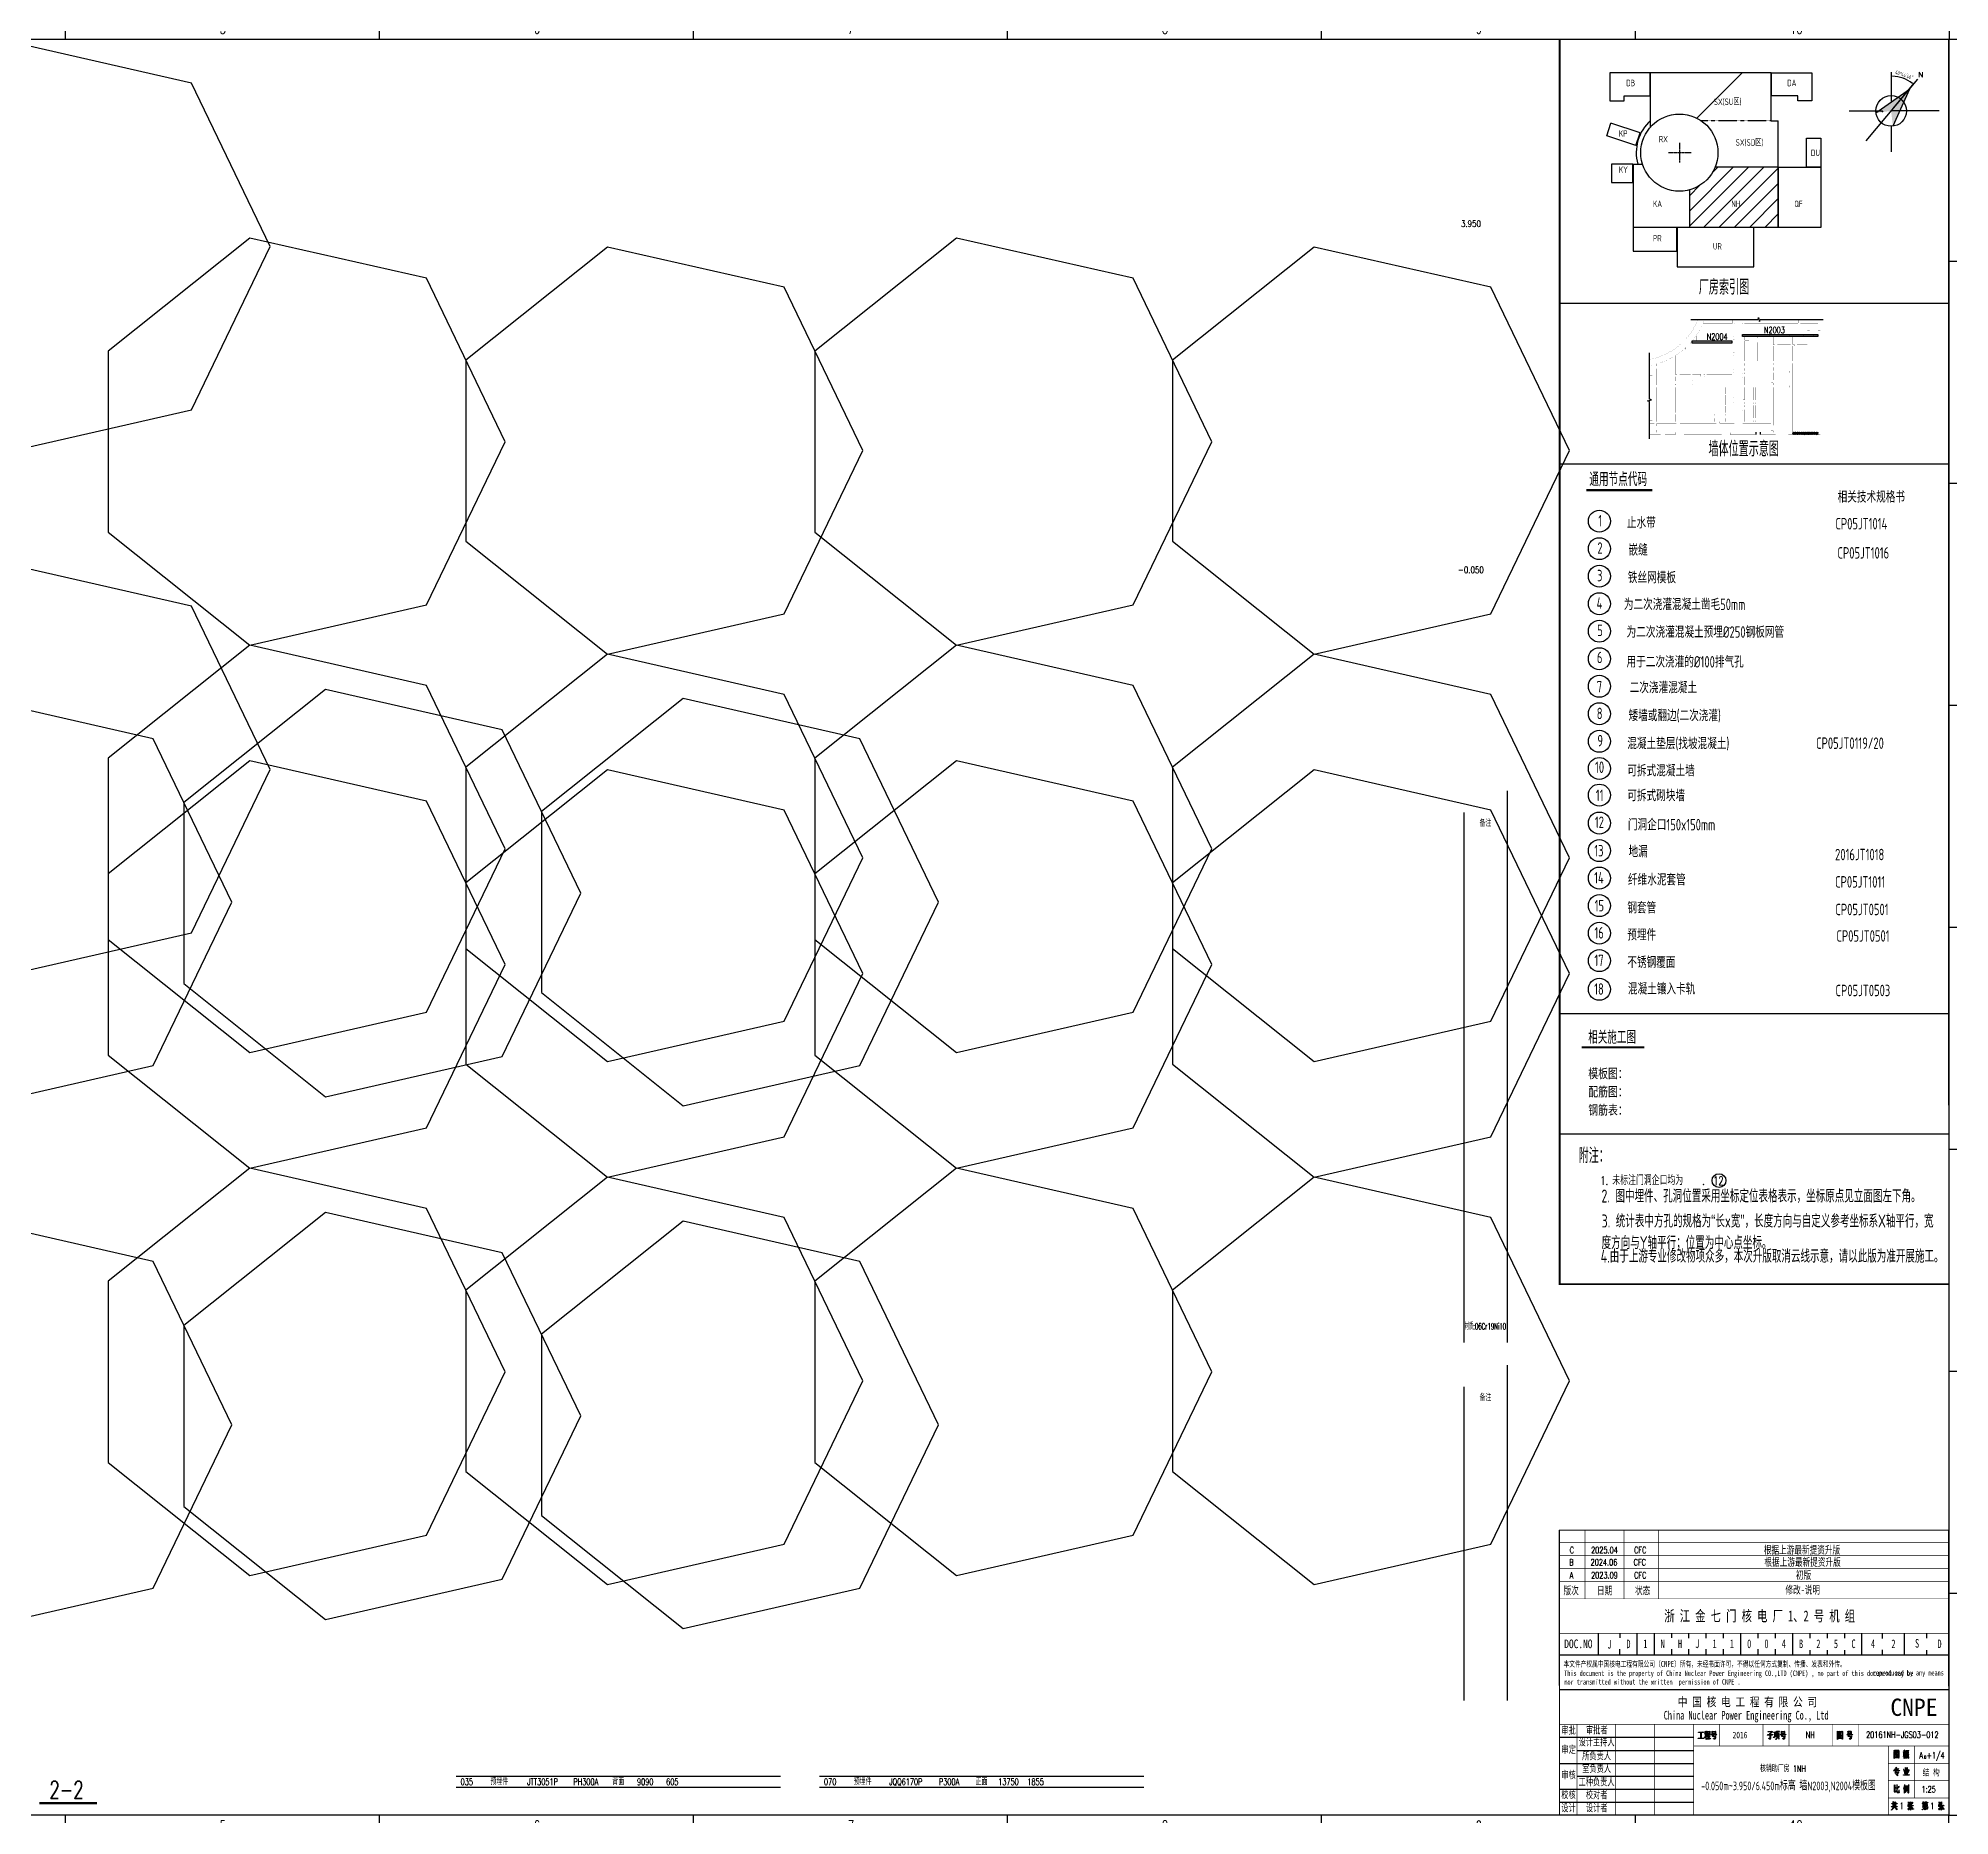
# Model space of a CAD drawing. Extents: x 289831 to 409659, y -93974 to -72949.
# Drawn here: x 387319 to 409417, y -93730 to -73189 of the extents above; entities that cross this region are included whole.
import ezdxf
from ezdxf.enums import TextEntityAlignment as Align

# ---------------------------------------------------------------- set-up
doc = ezdxf.new("R2010")
doc.units = 0
doc.linetypes.add('CENTER', pattern=[50.8, 31.75, -6.35, 6.35, -6.35])
doc.linetypes.add('CONTINOUS', pattern=[0])
doc.layers.get('0').update_dxf_attribs({"linetype": 'CONTINUOUS'})
for name, color, linetype in [('1', 7, 'CONTINUOUS'), ('BORDER', 7, 'CONTINUOUS'), ('B版云线202106', 2, 'CONTINUOUS'), ('C77(文本)', 7, 'CONTINUOUS'), ('DIM', 3, 'CONTINUOUS'), ('NHFVVP_CenterLine', 4, 'CONTINUOUS'), ('NHJJJP_CenterLine', 7, 'CONTINUOUS'), ('NHJTTK', 7, 'CONTINUOUS'), ('NHJTTT_OpenLine', 7, 'CONTINUOUS'), ('PUB_TEXT', 7, 'CONTINUOUS'), ('TEXT', 4, 'CONTINUOUS'), ('THIN', 3, 'CONTINUOUS'), ('TK', 4, 'CONTINUOUS'), ('wall', 7, 'CONTINUOUS'), ('中心线', 2, 'CENTER'), ('图框', 4, 'CONTINOUS'), ('文字', 4, 'CONTINUOUS'), ('缩略图', 4, 'CONTINUOUS')]:
    doc.layers.add(name, color=color, linetype=linetype)
doc.styles.add('ACP1000普通样式', font='tssdeng.shx', dxfattribs={"width": 0.7, "bigfont": 'tssdchn.shx'})
doc.styles.add('CHINESE-3', font='romand.shx', dxfattribs={"width": 0.8, "bigfont": 'ochinese.shx'})
doc.styles.add('DIM_FONT', font='SIMPLEX', dxfattribs={"width": 0.7, "bigfont": 'GBCBIG'})
doc.styles.add('HZ', font='TXT.shx', dxfattribs={"width": 0.7, "bigfont": 'hz.shx'})
doc.styles.add('RH', font='romans.shx', dxfattribs={"width": 0.7, "bigfont": 'hz.shx'})
doc.styles.add('romand', font='romand.shx', dxfattribs={"width": 0.7, "height": 200, "bigfont": 'OCHINESE.shx'})
doc.styles.add('ROMANT', font='ROMANT.shx', dxfattribs={"width": 0.618, "height": 450, "bigfont": 'ochinese.shx'})
doc.styles.add('S1', font='tssdeng.shx', dxfattribs={"width": 0.7, "bigfont": 'tssdchn.shx'})
doc.styles.add('TSSD_Dimension', font='Tssdeng.shx', dxfattribs={"width": 0.7, "bigfont": 'tssdchn.shx'})
doc.styles.add('TSSD_Label', font='tssdeng.shx', dxfattribs={"width": 0.7, "bigfont": 'hztxt.shx'})
doc.styles.add('宋体', font='', dxfattribs={"width": 0.7})
doc.styles.get('宋体').set_extended_font_data('SimSun')

msp = doc.modelspace()

# ---------------------------------------------------------------- texts
at = {"color": 2, "style": '宋体', "width": 0.7}
msp.add_text('浙 江 金 七 门 核 电 厂 1、2 号 机 组', height=125.01, dxfattribs=at).set_placement((406116, -91483))
at = {"color": 2, "linetype": 'Continuous', "attachment_point": 5, "style": '宋体'}
for s, width, insert, char_height in [('J', 144.38, (405482, -91748), 100), ('D', 169.01, (405702, -91744), 100), ('1', 169.01, (405898, -91743), 100), ('N', 169.01, (406098, -91743), 100), ('H', 2500.12, (406298, -91743), 100), ('J', 169.01, (406498, -91743), 100), ('1', 169.01, (406698, -91743), 100), ('1', 169.01, (406898, -91743), 100), ('0', 169.01, (407098, -91743), 100), ('B', 169.01, (407698, -91743), 100), ('2', 169.01, (407898, -91743), 100), ('5', 169.01, (408101, -91743), 100), ('C', 169.01, (408304, -91743), 100), ('4', 169.01, (408529, -91743), 100), ('2', 169.01, (408766, -91743), 100), ('S', 169.01, (409039, -91738), 100), ('D', 169.01, (409298, -91743), 100), ('2016', 432.74, (406992, -92797), 75)]:
    msp.add_mtext_dynamic_manual_height_columns(s, width=width, gutter_width=25, heights=[0], dxfattribs=dict(at, insert=insert, char_height=char_height))
at = {"color": 1, "linetype": 'Continuous', "char_height": 100, "attachment_point": 5, "style": '宋体'}
for s, insert in [('0', (407298, -91743)), ('4', (407498, -91743))]:
    msp.add_mtext_dynamic_manual_height_columns(s, width=100, gutter_width=1, heights=[0], dxfattribs=dict(at, insert=insert))
at = {"color": 2, "char_height": 85, "attachment_point": 1, "style": '宋体'}
for s, width, heights, insert in [('\\pi20.00656;审批', 200.01, [111], (404906, -92699)), ('\\pi92.97107;审批者', 429.9, [0], (405118, -92696)), ('\\pi21.16356;审定', 200.01, [0], (404906, -92921)), ('\\pi7.51818;设计主持人', 429.9, [0], (405118, -92834)), ('\\pi49.17027;所负责人', 429.9, [0], (405118, -92994)), ('\\pi20.83299;审核', 200.01, [0], (404906, -93214)), ('\\pi49.83141;室负责人', 429.9, [0], (405118, -93140)), ('\\pi19.67598;校核', 200.01, [0], (404906, -93442)), ('\\pi7.3529;工种负责人', 429.9, [0], (405118, -93295)), ('\\pi91.81407;校对者', 429.9, [111], (405118, -93445)), ('\\pi19.5107;设计', 200.01, [0], (404906, -93595)), ('\\pi92.30992;设计者', 429.9, [111], (405118, -93595))]:
    msp.add_mtext_dynamic_manual_height_columns(s, width=width, gutter_width=25, heights=heights, dxfattribs=dict(at, insert=insert))
at = {"layer": '1', "color": 6, "style": '宋体', "width": 0.7}
msp.add_text('根据上游最新提资升版', height=90, dxfattribs=at).set_placement((407267, -90702))
at = {"layer": '1', "color": 2, "style": '宋体'}
for s, height, width, p in [('根据上游最新提资升版', 90, 0.7, (407274, -90843)), ('初版', 90, 0.7, (407638, -90993)), ('版次', 90, 0.7, (404952, -91172)), ('日期 ', 90, 0.7, (405339, -91172)), ('状态', 90, 0.7, (405778, -91172)), ('修改-说明', 90, 0.7, (407517, -91164)), ('DOC.NO', 100, 0.8, (404960, -91793)), ('中 国 核 电 工 程 有 限 公 司', 100, 0.8, (406273, -92465)), ('China Nuclear Power Engineering Co., Ltd', 100, 0.7, (406110, -92618))]:
    msp.add_text(s, height=height, dxfattribs=dict(at, width=width)).set_placement(p)
at = {"layer": '1', "color": 2, "ltscale": 0.8, "style": '宋体', "width": 0.7}
for s, height, p in [('本文件产权属中国核电工程有限公司（CNPE）所有，未经书面许可，不得以任何方式复制、传播、发表和外传。', 67.5, (404951, -92009)), ('This document is the property of China Nuclear Power Engineering CO.,LTD (CNPE) , no part of this document may be', 62.503, (404959, -92114)), ('reproduced by any means , ', 62.5, (408526, -92109)), ('nor transmitted without the written  permission of CNPE .', 62.5, (404962, -92214))]:
    msp.add_text(s, height=height, dxfattribs=at).set_placement(p)
at = {"layer": 'C77(文本)', "color": 0, "style": 'S1', "width": 0.7}
msp.add_text('墙体位置示意图', height=175, dxfattribs=at).set_placement((406627, -78074), align=Align.BOTTOM_LEFT)
at = {"layer": 'C77(文本)', "style": 'S1', "width": 0.7}
for s, height, p in [('通用节点代码', 159, (405250, -78365)), ('相关施工图', 150, (405238, -84808)), ('附注：', 175, (405127, -86188))]:
    msp.add_text(s, height=height, dxfattribs=at).set_placement(p)
at = {"layer": 'C77(文本)', "color": 4, "style": 'S1', "width": 0.7}
for s, height, p in [('相关技术规格书', 132.5, (408120, -78555)), ('1', 132, (405353, -78831)), ('止水带', 132.5, (405684, -78854)), ('CP05JT1014', 132.5, (408094, -78865)), ('2', 132, (405343, -79146)), ('嵌缝', 132.5, (405702, -79168)), ('CP05JT1016', 132.5, (408118, -79202)), ('3', 132, (405339, -79464)), ('铁丝网模板', 132.5, (405695, -79487)), ('4', 132, (405334, -79783)), (' 为二次浇灌混凝土凿毛50mm', 132.5, (405593, -79797)), ('5', 132, (405342, -80097)), ('为二次浇灌混凝土预埋%%C250钢板网管', 132.5, (405681, -80117)), ('6', 132, (405338, -80410)), ('用于二次浇灌的%%c100排气孔', 132.5, (405680, -80461)), ('7', 132, (405336, -80748)), ('二次浇灌混凝土', 132.5, (405716, -80759)), ('8', 132, (405336, -81057)), ('矮墙或翻边(二次浇灌)', 132.5, (405703, -81081)), ('9', 132, (405343, -81372)), ('混凝土垫层(找坡混凝土)', 132.5, (405689, -81404)), ('CP05JT0119/20', 132.5, (407871, -81401)), ('10', 132.5, (405316, -81679)), ('可拆式混凝土墙', 132.5, (405689, -81719)), ('11', 132.5, (405325, -82003)), ('可拆式砌块墙', 132.5, (405689, -82006)), ('12', 132.5, (405314, -82315)), ('门洞企口150x150mm', 132.5, (405696, -82343)), ('13', 132.5, (405308, -82643)), ('地漏', 132.5, (405703, -82654)), ('2016JT1018', 132.5, (408091, -82688)), ('14', 132.5, (405306, -82956)), ('纤维水泥套管', 132.5, (405696, -82979)), ('CP05JT1011', 132.5, (408091, -83004)), ('15', 132.5, (405311, -83279)), ('钢套管', 132.5, (405689, -83303)), ('CP05JT0501', 132.5, (408094, -83323)), ('16', 132.5, (405309, -83593)), ('预埋件', 132.5, (405689, -83616)), ('CP05JT0501', 132.5, (408106, -83629)), ('17', 132.5, (405309, -83911)), ('不锈钢覆面', 132.5, (405689, -83933)), ('18', 132.5, (405306, -84242)), ('混凝土镶入卡轨', 132.5, (405696, -84240)), ('CP05JT0503', 132.5, (408096, -84259)), ('模板图：', 125, (405238, -85218)), ('配筋图：', 125, (405238, -85429)), ('钢筋表：', 125, (405238, -85640))]:
    msp.add_text(s, height=height, dxfattribs=at).set_placement(p)
at = {"layer": 'NHJJJP_CenterLine', "color": 3, "style": 'RH', "width": 0.7}
for p in [(404049, -82261), (404049, -88899)]:
    msp.add_text('备注', height=75, dxfattribs=at).set_placement(p, align=Align.MIDDLE_CENTER)
at = {"layer": 'NHJTTT_OpenLine', "color": 3, "style": 'RH', "width": 0.5}
msp.add_text('材质:06Cr19Ni10', height=75, dxfattribs=at).set_placement((403810, -88074), align=Align.MIDDLE_LEFT)
at = {"layer": 'NHJTTT_OpenLine', "color": 3, "style": 'RH', "width": 0.7}
for s, p in [('035', (392274, -93337)), ('预埋件', (392649, -93337)), ('JTT3051P', (393149, -93337)), ('PH300A', (393649, -93337)), ('背面', (394024, -93337)), ('9090', (394336, -93337)), ('605', (394649, -93337)), ('070', (396474, -93337)), ('预埋件', (396849, -93337)), ('JQQ6170P', (397349, -93337)), ('P300A', (397849, -93337)), ('正面', (398224, -93337)), ('13750', (398536, -93337)), ('1855', (398849, -93337))]:
    msp.add_text(s, height=75, dxfattribs=at).set_placement(p, align=Align.MIDDLE_CENTER)
at = {"layer": 'PUB_TEXT', "color": 2, "style": '宋体'}
msp.add_text('CNPE', height=200, dxfattribs=at).set_placement((408730, -92576))
at = {"layer": 'TEXT', "style": 'DIM_FONT', "width": 0.8}
for s, p in [('3.950', (403881, -75332)), ('-0.050', (403881, -79332))]:
    msp.add_text(s, height=75, dxfattribs=at).set_placement(p, align=Align.MIDDLE)
at = {"layer": 'TEXT', "color": 6, "style": 'RH', "width": 0.7}
for s, p in [('N2004', (406607, -76674)), ('N2003', (407268, -76598))]:
    msp.add_text(s, height=75, dxfattribs=at).set_placement(p)
at = {"layer": 'TEXT', "color": 1, "style": 'ACP1000普通样式', "width": 0.7}
for s, p in [('2. 图中埋件、孔洞位置采用坐标定位表格表示，坐标原点见立面图左下角。', (405390, -86688)), ('4.由于上游专业修改物项众多，本次升版取消云线示意，请以此版为准开展施工。', (405381, -87383))]:
    msp.add_text(s, height=150, dxfattribs=at).set_placement(p, align=Align.BOTTOM_LEFT)
at = {"layer": 'TEXT', "color": 1, "insert": (405392, -86782), "char_height": 150, "attachment_point": 1, "style": 'ACP1000普通样式'}
msp.add_mtext_dynamic_manual_height_columns('3. 统计表中方孔的规格为“长x宽”，长度方向与自定义参考坐标系X轴平行，宽度方向与Y轴平行；位置为中心点坐标。', width=3911.66, gutter_width=1000, heights=[482], dxfattribs=at)
at = {"layer": 'TK', "color": 2}
for s, style, width, p in [('B', 'romand', 0.7, (405018, -90838)), ('2024.06', 'romand', 0.7, (405265, -90838)), ('CFC', 'romand', 0.7, (405762, -90838)), ('A', 'romand', 0.7, (405023, -90988)), ('2023.09', 'romand', 0.7, (405270, -90988)), ('CFC', 'romand', 0.7, (405767, -90988)), ('NH', 'romand', 0.7, (407751, -92832)), ('结 构', 'CHINESE-3', 0.8, (409103, -93274))]:
    msp.add_text(s, height=75, dxfattribs=dict(at, style=style, width=width)).set_placement(p)
at = {"layer": 'TK', "color": 6, "style": 'romand', "width": 0.7}
for s, p in [('C', (405023, -90697)), ('2025.04', (405270, -90697)), ('CFC', (405767, -90697))]:
    msp.add_text(s, height=75, dxfattribs=at).set_placement(p)
at = {"layer": 'TK', "color": 1, "width": 0.7}
for s, height, style, p in [('20161NH-JGS03-012', 75, 'romand', (408449, -92831)), ('A  ', 75, 'romand', (409063, -93070)), ('+1/4', 75, 'romand', (409148, -93069)), ('核辅助厂房 1NH ', 75, 'RH', (407223, -93223)), ('0', 33.3, 'romand', (409119, -93070)), ('-0.050m~3.950/6.450m标高 墙N2003,N2004模板图', 100, 'TSSD_Dimension', (406543, -93435)), ('1:25', 75, 'romand', (409089, -93462))]:
    msp.add_text(s, height=height, dxfattribs=dict(at, style=style)).set_placement(p)
at = {"layer": 'TK', "color": 4, "style": 'romand', "width": 0.7}
for p in [(408838, -93652), (409192, -93655)]:
    msp.add_text('1', height=75, dxfattribs=at).set_placement(p)
at = {"layer": '图框', "color": 6, "style": 'RH', "width": 0.7}
for s, p in [('1. 未标注门洞企口均为    .', (405378, -86440)), ('12', (406682, -86441))]:
    msp.add_text(s, height=100, dxfattribs=at).set_placement(p)
at = {"layer": '文字', "color": 4, "style": 'romand', "width": 0.7}
msp.add_text('2-2', height=200, dxfattribs=at).set_placement((387448, -93529))

# ---------------------------------------------------------------- blocks, each defined once
blk = doc.blocks.new('slt')
at = {"layer": 'wall'}
h = blk.add_hatch(dxfattribs=at)
h.set_pattern_fill('JIS_STN_1E', color=6, scale=6.48, style=0)
h.set_pattern_definition([(45, (83181.353, -251063.5346), (-4.582052, 4.582052), []), (45, (83185.921, -251063.5346), (-4.582052, 4.582052), [6.48, -3.24])])
h.paths.add_polyline_path([(60981, -243685), (60689, -243685), (60689, -243711), (60981, -243711)])
for p, q in [((60261, -243685), (60261, -243711)), ((60310, -243685), (60310, -243711))]:
    blk.add_line(p, q, dxfattribs=at)
at = {"layer": 'wall', "const_width": 0.972}
for points in [[(59032, -242844, 0.25589), (59593, -242382)], [(59651, -242424, 0.013804), (59668, -242382)], [(59526, -242628, 0.022164), (59570, -242570, 0.022164)], [(59577, -242560, 0.036163), (59636, -242457)], [(59113, -242896, 0.064129), (59307, -242814)], [(59333, -242798, 0.045893), (59453, -242706)], [(59463, -242697, 0.019791), (59508, -242650)], [(59032, -242914, 0.009987), (59064, -242908)]]:
    blk.add_lwpolyline(points, format="xyb", dxfattribs=at)
for points in [[(59992, -242424), (59992, -242382)], [(60012, -242424), (60012, -242382)], [(60109, -242424), (60109, -242382)], [(60128, -242424), (60128, -242382)], [(60751, -242424), (60751, -242382)], [(60776, -242424), (60776, -242382)], [(60981, -242424), (60981, -242382)], [(61006, -242424), (61006, -242382)], [(59526, -242628), (59576, -242628)], [(59576, -242570), (59570, -242570)], [(59576, -242628), (59576, -242570)], [(59586, -242560), (59577, -242560)], [(59586, -242628), (59586, -242560)], [(59586, -242628), (59986, -242628)], [(59986, -242457), (59636, -242457)], [(59992, -242424), (59651, -242424)], [(59986, -242580), (59986, -242457)], [(59986, -242580), (60007, -242580)], [(59986, -242628), (59986, -242612)], [(59986, -242612), (60007, -242612)], [(60018, -242424), (60012, -242424)], [(60013, -242457), (60012, -242457)], [(60012, -242575), (60012, -242457)], [(60012, -242763), (60012, -242617)], [(60018, -242452), (60018, -242424)], [(60109, -242424), (60103, -242424)], [(60103, -242452), (60103, -242424)], [(60857, -242457), (60107, -242457)], [(60367, -242554), (60109, -242554)], [(60109, -242554), (60109, -242909)], [(60751, -242424), (60128, -242424)], [(60174, -242580), (60135, -242580)], [(60135, -242580), (60135, -242619)], [(60174, -242580), (60174, -242619), (60135, -242619)], [(60184, -242580), (60184, -242628), (60135, -242628)], [(60135, -242628), (60135, -242862)], [(60277, -242580), (60184, -242580)], [(60277, -242580), (60277, -242596)], [(60277, -242596), (60294, -242596)], [(60371, -242580), (60294, -242580)], [(60294, -242580), (60294, -242596)], [(60371, -242580), (60371, -242559)], [(60420, -242580), (60420, -242559)], [(60436, -242580), (60420, -242580)], [(60610, -242554), (60425, -242554)], [(60436, -242580), (60436, -242862)], [(60462, -242671), (60462, -242580)], [(60614, -242580), (60462, -242580)], [(60614, -242580), (60614, -242559)], [(60647, -242580), (60647, -242559)], [(60663, -242580), (60647, -242580)], [(60804, -242554), (60652, -242554)], [(60663, -242671), (60663, -242580)], [(60689, -242671), (60689, -242580)], [(60809, -242580), (60689, -242580)], [(60981, -242424), (60776, -242424)], [(60809, -242580), (60809, -242559)], [(60841, -242580), (60841, -242559)], [(60857, -242580), (60841, -242580)], [(60857, -242554), (60846, -242554)], [(60857, -242473), (60857, -242457)], [(60857, -242473), (60883, -242473)], [(60857, -242554), (60857, -242505)], [(60857, -242505), (60883, -242505)], [(60857, -242671), (60857, -242580)], [(60981, -242457), (60883, -242457)], [(60883, -242473), (60883, -242457)], [(60883, -242554), (60883, -242505)], [(60895, -242554), (60883, -242554)], [(60900, -242580), (60883, -242580)], [(60883, -242862), (60883, -242580)], [(60900, -242580), (60900, -242559)], [(60900, -242580), (60900, -242559)], [(60932, -242580), (60932, -242559)], [(60932, -242580), (60932, -242559)], [(60981, -242580), (60932, -242580)], [(60981, -242554), (60937, -242554)], [(60981, -242473), (60981, -242457)], [(60981, -242473), (61006, -242473)], [(60981, -242554), (60981, -242505)], [(60981, -242505), (61006, -242505)], [(60981, -242862), (60981, -242580)], [(61006, -242473), (61006, -242424)], [(61006, -243711), (61006, -242505)], [(59307, -243092), (59307, -242814)], [(59333, -242798), (59333, -243017)], [(59453, -242726), (59453, -242706)], [(59508, -242726), (59453, -242726)], [(59463, -242716), (59463, -242697)], [(59508, -242716), (59463, -242716)], [(59508, -242716), (59508, -242650)], [(59508, -243017), (59508, -242726)], [(59527, -242654), (59675, -242654)], [(59527, -242654), (59527, -243017)], [(59675, -243017), (59675, -242654)], [(59694, -242654), (59986, -242654)], [(59694, -242654), (59694, -242826)], [(59694, -242826), (59986, -242826)], [(59694, -242846), (59694, -243017)], [(59694, -242846), (59986, -242846)], [(59986, -242768), (59986, -242654)], [(59986, -242768), (60007, -242768)], [(59986, -242826), (59986, -242800)], [(59986, -242800), (60007, -242800)], [(59986, -242959), (59986, -242846)], [(60012, -242954), (60012, -242805)], [(60277, -242645), (60294, -242645)], [(60277, -242645), (60277, -242862)], [(60294, -242645), (60294, -242862)], [(60462, -242671), (60478, -242671)], [(60462, -242862), (60462, -242687)], [(60462, -242687), (60478, -242687)], [(60478, -242687), (60478, -242671)], [(60511, -242671), (60663, -242671)], [(60511, -242687), (60511, -242671)], [(60511, -242687), (60663, -242687)], [(60663, -242862), (60663, -242687)], [(60689, -242671), (60705, -242671)], [(60689, -242862), (60689, -242687)], [(60689, -242687), (60705, -242687)], [(60705, -242687), (60705, -242671)], [(60738, -242671), (60857, -242671)], [(60738, -242687), (60738, -242671)], [(60738, -242687), (60857, -242687)], [(60857, -242862), (60857, -242687)], [(59064, -242993), (59032, -242993)], [(59064, -243025), (59032, -243025)], [(59064, -242918), (59064, -242908)], [(59064, -242918), (59113, -242918)], [(59064, -242993), (59064, -242951)], [(59064, -242951), (59113, -242951)], [(59064, -243288), (59064, -243025)], [(59113, -242918), (59113, -242896)], [(59113, -243140), (59113, -242951)], [(59333, -243017), (59349, -243017)], [(59333, -243043), (59344, -243043)], [(59333, -243043), (59333, -243087)], [(59349, -243017), (59349, -243038)], [(59382, -243017), (59508, -243017)], [(59382, -243017), (59382, -243038)], [(59386, -243043), (59508, -243043)], [(59508, -243092), (59508, -243043)], [(59527, -243017), (59626, -243017)], [(59527, -243043), (59621, -243043)], [(59527, -243043), (59527, -243087)], [(59626, -243017), (59626, -243038)], [(59659, -243017), (59675, -243017)], [(59659, -243017), (59659, -243038)], [(59664, -243043), (60012, -243043)], [(59694, -243017), (59986, -243017)], [(59986, -242959), (60007, -242959)], [(59986, -243017), (59986, -242991)], [(59986, -242991), (60007, -242991)], [(60012, -243043), (60012, -242996)], [(60109, -242951), (60109, -243006)], [(60109, -243048), (60109, -243301)], [(60135, -242914), (60114, -242914)], [(60135, -242946), (60114, -242946)], [(60135, -243011), (60114, -243011)], [(60135, -243043), (60114, -243043)], [(60277, -242862), (60135, -242862)], [(60436, -242888), (60135, -242888)], [(60135, -242888), (60135, -242914)], [(60135, -242946), (60135, -242972)], [(60135, -242972), (60436, -242972)], [(60135, -242995), (60135, -243011)], [(60135, -242995), (60436, -242995)], [(60135, -243043), (60135, -243140)], [(60436, -242862), (60294, -242862)], [(60436, -242888), (60436, -242899)], [(60436, -242941), (60436, -242972)], [(60436, -242995), (60436, -243077)], [(60462, -242904), (60441, -242904)], [(60462, -242936), (60441, -242936)], [(60663, -242862), (60462, -242862)], [(60462, -242904), (60462, -242888)], [(60663, -242888), (60462, -242888)], [(60462, -242972), (60462, -242936)], [(60462, -242972), (60610, -242972)], [(60462, -243082), (60462, -242995)], [(60462, -242995), (60614, -242995)], [(60614, -242995), (60614, -242977)], [(60647, -242995), (60647, -242977)], [(60647, -242995), (60663, -242995)], [(60652, -242972), (60663, -242972)], [(60663, -242972), (60663, -242888)], [(60663, -243140), (60663, -242995)], [(60857, -242862), (60689, -242862)], [(60689, -243685), (60689, -242888)], [(60981, -242888), (60689, -242888)], [(60981, -242862), (60883, -242862)], [(60981, -243140), (60981, -242888)], [(59064, -243288), (59032, -243288)], [(59113, -243140), (59307, -243140)], [(59113, -243166), (59307, -243166)], [(59113, -243561), (59113, -243166)], [(59307, -243092), (59328, -243092)], [(59307, -243140), (59307, -243124)], [(59307, -243124), (59328, -243124)], [(59307, -243562), (59307, -243166)], [(59333, -243129), (59333, -243140)], [(59333, -243140), (59508, -243140)], [(59333, -243166), (59898, -243166)], [(59333, -243166), (59333, -243458)], [(59523, -243092), (59508, -243092)], [(59508, -243140), (59508, -243124)], [(59523, -243124), (59508, -243124)], [(59527, -243129), (59527, -243140)], [(59527, -243140), (60012, -243140)], [(59898, -243166), (59898, -243458)], [(59915, -243166), (59986, -243166)], [(59915, -243244), (59915, -243166)], [(59915, -243244), (59986, -243244)], [(59915, -243370), (59915, -243254)], [(59915, -243254), (59986, -243254)], [(59986, -243244), (59986, -243166)], [(59986, -243286), (59986, -243254)], [(60012, -243281), (60012, -243140)], [(60135, -243140), (60436, -243140)], [(60135, -243166), (60239, -243166)], [(60135, -243166), (60135, -243306)], [(60239, -243166), (60239, -243312)], [(60258, -243312), (60258, -243166)], [(60258, -243166), (60436, -243166)], [(60436, -243119), (60436, -243140)], [(60436, -243166), (60436, -243354)], [(60462, -243082), (60441, -243082)], [(60462, -243114), (60441, -243114)], [(60462, -243114), (60462, -243140)], [(60462, -243140), (60610, -243140)], [(60462, -243604), (60462, -243166)], [(60462, -243166), (60614, -243166)], [(60614, -243166), (60614, -243145)], [(60647, -243166), (60647, -243145)], [(60647, -243166), (60663, -243166)], [(60652, -243140), (60663, -243140)], [(60663, -243685), (60663, -243166)], [(60981, -243205), (60964, -243205), (60964, -243140), (60981, -243140)], [(60981, -243354), (60981, -243205)], [(59064, -243321), (59032, -243321)], [(59064, -243545), (59064, -243321)], [(59333, -243458), (59898, -243458)], [(59333, -243477), (59333, -243562)], [(59333, -243477), (59508, -243477)], [(59508, -243562), (59508, -243477)], [(59527, -243477), (59780, -243477)], [(59527, -243477), (59527, -243562)], [(59780, -243477), (59780, -243490)], [(59780, -243490), (59791, -243490)], [(59796, -243477), (59898, -243477)], [(59796, -243485), (59796, -243477)], [(59898, -243490), (59898, -243477)], [(59898, -243490), (59915, -243490)], [(59915, -243370), (59986, -243370)], [(59915, -243458), (59915, -243380)], [(59915, -243380), (59986, -243380)], [(59915, -243458), (59986, -243458)], [(59915, -243490), (59915, -243477)], [(59915, -243477), (59986, -243477)], [(59986, -243370), (59986, -243335)], [(59986, -243458), (59986, -243380)], [(59986, -243477), (59986, -243562)], [(60012, -243587), (60012, -243340)], [(60109, -243343), (60109, -243388)], [(60109, -243430), (60109, -243587)], [(60135, -243306), (60114, -243306)], [(60135, -243338), (60114, -243338)], [(60135, -243393), (60114, -243393)], [(60135, -243425), (60114, -243425)], [(60135, -243338), (60135, -243354)], [(60135, -243354), (60239, -243354)], [(60135, -243374), (60239, -243374)], [(60135, -243374), (60135, -243393)], [(60135, -243425), (60135, -243562)], [(60239, -243312), (60258, -243312)], [(60239, -243344), (60239, -243354)], [(60239, -243344), (60258, -243344)], [(60239, -243374), (60239, -243519)], [(60258, -243354), (60258, -243344)], [(60258, -243354), (60436, -243354)], [(60258, -243519), (60258, -243374)], [(60258, -243374), (60436, -243374)], [(60436, -243374), (60436, -243562)], [(60981, -243419), (60964, -243419), (60964, -243354), (60981, -243354)], [(60981, -243685), (60981, -243419)], [(59064, -243545), (59032, -243545)], [(59087, -243587), (59032, -243587)], [(59087, -243685), (59032, -243685)], [(59163, -243711), (59032, -243711)], [(59087, -243587), (59087, -243612)], [(59113, -243612), (59087, -243612)], [(59113, -243660), (59087, -243660)], [(59087, -243660), (59087, -243685)], [(59113, -243562), (59307, -243562)], [(59113, -243587), (59344, -243587)], [(59113, -243587), (59113, -243587)], [(59113, -243612), (59113, -243587)], [(59113, -243685), (59113, -243660)], [(59158, -243685), (59113, -243685)], [(59163, -243690), (59163, -243711)], [(59212, -243690), (59212, -243711)], [(59333, -243711), (59212, -243711)], [(59333, -243685), (59216, -243685)], [(59333, -243562), (59349, -243562)], [(59333, -243685), (59333, -243711)], [(59349, -243562), (59349, -243583)], [(59382, -243562), (59508, -243562)], [(59382, -243562), (59382, -243583)], [(59386, -243587), (59804, -243587)], [(59863, -243685), (59430, -243685)], [(59430, -243685), (59430, -243711)], [(59868, -243711), (59430, -243711)], [(59527, -243562), (59780, -243562)], [(59780, -243523), (59780, -243562)], [(59780, -243523), (59791, -243523)], [(59796, -243562), (59796, -243528)], [(59796, -243562), (59809, -243562)], [(59809, -243562), (59809, -243583)], [(59842, -243562), (59898, -243562)], [(59842, -243562), (59842, -243583)], [(59847, -243587), (60012, -243587)], [(59868, -243690), (59868, -243711)], [(59898, -243562), (59898, -243523)], [(59898, -243523), (59915, -243523)], [(59915, -243562), (59915, -243523)], [(59915, -243562), (59986, -243562)], [(59965, -243690), (59965, -243711)], [(60261, -243711), (59965, -243711)], [(60261, -243685), (59970, -243685)], [(60109, -243587), (60436, -243587)], [(60135, -243562), (60239, -243562)], [(60239, -243519), (60258, -243519)], [(60239, -243552), (60239, -243562)], [(60239, -243552), (60258, -243552)], [(60258, -243562), (60258, -243552)], [(60258, -243562), (60436, -243562)], [(60261, -243685), (60261, -243711)], [(60436, -243685), (60310, -243685)], [(60310, -243711), (60310, -243685)], [(60490, -243711), (60310, -243711)], [(60436, -243587), (60436, -243604)], [(60436, -243604), (60462, -243604)], [(60436, -243668), (60436, -243685)], [(60436, -243668), (60462, -243668)], [(60462, -243685), (60462, -243668)], [(60495, -243685), (60462, -243685)], [(60495, -243706), (60495, -243685)], [(60663, -243685), (60631, -243685)], [(60631, -243706), (60631, -243685)], [(61006, -243711), (60636, -243711)], [(60981, -243685), (60689, -243685)]]:
    blk.add_lwpolyline(points, dxfattribs=at)
at = {"layer": 'wall', "ltscale": 10, "const_width": 0.972}
for points in [[(60007, -242580), (60007, -242575), (60012, -242575)], [(60007, -242612), (60007, -242617), (60012, -242617)], [(60018, -242452), (60013, -242452), (60013, -242457)], [(60103, -242452), (60107, -242452), (60107, -242457)], [(60371, -242559), (60367, -242559), (60367, -242554)], [(60420, -242559), (60425, -242559), (60425, -242554)], [(60614, -242559), (60610, -242559), (60610, -242554)], [(60647, -242559), (60652, -242559), (60652, -242554)], [(60809, -242559), (60804, -242559), (60804, -242554)], [(60841, -242559), (60846, -242559), (60846, -242554)], [(60900, -242559), (60895, -242559), (60895, -242554)], [(60932, -242559), (60937, -242559), (60937, -242554)], [(60007, -242768), (60007, -242763), (60012, -242763)], [(60007, -242800), (60007, -242805), (60012, -242805)], [(59349, -243038), (59344, -243038), (59344, -243043)], [(59382, -243038), (59386, -243038), (59386, -243043)], [(59626, -243038), (59621, -243038), (59621, -243043)], [(59659, -243038), (59664, -243038), (59664, -243043)], [(60007, -242959), (60007, -242954), (60012, -242954)], [(60007, -242991), (60007, -242996), (60012, -242996)], [(60114, -242914), (60114, -242909), (60109, -242909)], [(60114, -242946), (60114, -242951), (60109, -242951)], [(60114, -243011), (60114, -243006), (60109, -243006)], [(60114, -243043), (60114, -243048), (60109, -243048)], [(60441, -242904), (60441, -242899), (60436, -242899)], [(60441, -242936), (60441, -242941), (60436, -242941)], [(60614, -242977), (60610, -242977), (60610, -242972)], [(60647, -242977), (60652, -242977), (60652, -242972)], [(59328, -243092), (59328, -243087), (59333, -243087)], [(59328, -243124), (59328, -243129), (59333, -243129)], [(59523, -243092), (59523, -243087), (59527, -243087)], [(59523, -243124), (59523, -243129), (59527, -243129)], [(60007, -243286), (59986, -243286)], [(60007, -243286), (60007, -243281), (60012, -243281)], [(60441, -243082), (60441, -243077), (60436, -243077)], [(60441, -243114), (60441, -243119), (60436, -243119)], [(60614, -243145), (60610, -243145), (60610, -243140)], [(60647, -243145), (60652, -243145), (60652, -243140)], [(59791, -243490), (59791, -243485), (59796, -243485)], [(59986, -243335), (60007, -243335)], [(60007, -243335), (60007, -243340), (60012, -243340)], [(60114, -243306), (60114, -243301), (60109, -243301)], [(60114, -243338), (60114, -243343), (60109, -243343)], [(60114, -243393), (60114, -243388), (60109, -243388)], [(60114, -243425), (60114, -243430), (60109, -243430)], [(59163, -243690), (59158, -243690), (59158, -243685)], [(59212, -243690), (59216, -243690), (59216, -243685)], [(59349, -243583), (59344, -243583), (59344, -243587)], [(59382, -243583), (59386, -243583), (59386, -243587)], [(59791, -243523), (59791, -243528), (59796, -243528)], [(59809, -243583), (59804, -243583), (59804, -243587)], [(59842, -243583), (59847, -243583), (59847, -243587)], [(59868, -243690), (59863, -243690), (59863, -243685)], [(59965, -243690), (59970, -243690), (59970, -243685)], [(60495, -243706), (60490, -243706), (60490, -243711)], [(60631, -243706), (60636, -243706), (60636, -243711)]]:
    blk.add_lwpolyline(points, dxfattribs=at)
at = {"layer": 'wall'}
blk.add_arc((59576, -242570), 0.0162, 0, 90, dxfattribs=at)
blk = doc.blocks.new('_ClosedBlank')
at = {"color": 0}
blk.add_lwpolyline([(0, 0, 0, 0.658, 0), (-2.5, 0, 0.658, 0.658, 0)], format="xyseb", dxfattribs=at)
blk = doc.blocks.new('A$C5E8E3E41')
at = {"layer": 'DIM'}
blk.add_line((160, -2794), (1787, -851), dxfattribs=at)
blk.add_arc((0, -2986), 2685, 52.20852, 87.86565, dxfattribs=at)
at = {"layer": '缩略图'}
for p, q in [((0, 0), (0, -2316)), ((-1925, -5287), (2050, -536)), ((-3235, -2986), (-671, -2986)), ((3695, -2985), (0, -2986)), ((0, -4168), (0, -6137))]:
    blk.add_line(p, q, dxfattribs=at)
blk.add_lwpolyline([(-1172, -3135), (1408, -1304), (135, -4160)], dxfattribs=at)
blk.add_circle((0, -2986), 1181, dxfattribs=at)
blk.add_point((-669, -3033), dxfattribs=at)
blk.add_point((-669, -3033), dxfattribs=at)
for points in [[(0, -2986), (-1172, -3135), (1408, -1304)], [(135, -4160), (1408, -1304), (0, -2986)]]:
    blk.add_solid(points, dxfattribs=at)
at = {"layer": 'DIM', "xscale": 100, "yscale": 100, "zscale": 100}
for p, rotation in [((0, -301), 178.9328260940947), ((1723, -927), 321.1413489768363)]:
    blk.add_blockref('_ClosedBlank', p, dxfattribs=dict(at, rotation=rotation))
at = {"layer": 'DIM', "color": 7, "insert": (1004, -222), "char_height": 300, "attachment_point": 5, "rotation": 340.03709, "style": 'TSSD_Dimension'}
blk.add_mtext('\\A1;40°44\'40"', dxfattribs=at)
at = {"layer": '缩略图', "style": 'ROMANT'}
blk.add_text('N', height=400, dxfattribs=at).set_placement((2099, -395))
blk = doc.blocks.new('A$C3CC76250')
at = {"layer": 'TEXT', "lineweight": 30}
h = blk.add_hatch(dxfattribs=at)
h.set_pattern_fill('ANSI31', color=256, scale=3000, style=0)
h.set_pattern_definition([(45, (-770190, -402651), (-6735.19, 6735.19), [])])
h.paths.add_polyline_path([(1880, 0), (1880, -2491, -0.375525), (4213, -2205), (7459, -2205), (7459, 0)])
h.paths.add_polyline_path([(4731, -1679), (4731, -1022), (6141, -1022), (6141, -1679)], flags=24)
h = blk.add_hatch(dxfattribs=at)
h.set_pattern_fill('ANSI31', color=5, scale=4000, style=0)
h.set_pattern_definition([(45, (-510316.34, 2095162.27), (-353.55339, 353.55339), [])])
h.paths.add_polyline_path([(7781, -4361), (4861, -4361, -0.231141), (3690, -5401), (3690, -7140), (7781, -7140)])
h.paths.add_polyline_path([(5553, -6236), (5965, -6236), (5965, -5872), (5553, -5872)], flags=24)
at = {"linetype": 'CENTER', "ltscale": 0.3}
blk.add_line((7459, -2205), (4213, -2205), dxfattribs=at)
at = {"layer": '中心线'}
for p, q in [((3210, -3227), (3210, -4134)), ((2709, -3682), (3757, -3682))]:
    blk.add_line(p, q, dxfattribs=at)
at = {"layer": '缩略图'}
for p, q in [((7459, 0), (1880, 0)), ((1880, -2491), (1880, 0)), ((7459, -2205), (7459, 0)), ((-152, -2905), (39, -2319)), ((1397, -2765), (39, -2319)), ((7459, -2205), (7781, -2205)), ((7781, -7140), (7781, -2205)), ((1202, -3349), (-152, -2905)), ((1202, -3349), (1397, -2765)), ((1068, -4221), (1068, -7140)), ((1068, -4221), (1509, -4221)), ((7781, -4361), (4861, -4361)), ((3690, -7140), (3690, -5401)), ((3690, -7140), (1068, -7140)), ((7781, -7140), (3690, -7140))]:
    blk.add_line(p, q, dxfattribs=at)
for points in [[(0, -1281), (651, -1281), (651, -1050), (1862, -1050), (1862, 0), (0, 0), (0, -1281)], [(9339, -1281), (8688, -1281), (8688, -1050), (7477, -1050), (7477, 0), (9339, 0), (9339, -1281)], [(1068, -7147), (1068, -8239), (3097, -8239), (3097, -7147), (1068, -7147)]]:
    blk.add_lwpolyline(points, dxfattribs=at)
for points in [[(9083, -4354), (9083, -3017), (9748, -3017), (9748, -4354)], [(1057, -4221), (77, -4221), (77, -5061), (1057, -5061)], [(7788, -4361), (9748, -4361), (9748, -7140), (7788, -7140)], [(3105, -8953), (6654, -8953), (6654, -7147), (3105, -7147)]]:
    blk.add_lwpolyline(points, close=True, dxfattribs=at)
blk.add_circle((3210, -3682), 1785, dxfattribs=at)
blk.add_arc((3210, -3682), 1995, 131.81448, 195.67471, dxfattribs=at)
at = {"layer": 'TEXT', "color": 7, "lineweight": 30, "xscale": 0.6000000000000001, "yscale": 0.6000000000000001, "zscale": 0.6000000000000001}
blk.add_blockref('A$C5E8E3E41', (13001, 36), dxfattribs=at)
at = {"color": 0, "linetype": 'ByBlock', "style": 'TSSD_Label', "width": 0.7}
for s, p in [('DB', (748, -610)), ('DA', (8191, -610)), ('KP', (411, -2945)), ('RX', (2258, -3207)), ('KY', (411, -4620)), ('DU', (9291, -3840)), ('KA', (1987, -6198)), ('NH', (5613, -6198)), ('QF', (8525, -6198)), ('PR', (1987, -7785)), ('UR', (4761, -8162))]:
    blk.add_text(s, height=300, dxfattribs=at).set_placement(p)
at = {"linetype": 'ByBlock', "style": 'TSSD_Label', "width": 0.7}
for s, p in [('SX(SU区)', (4801, -1479)), ('SX(SD区)', (5813, -3361))]:
    blk.add_text(s, height=300, dxfattribs=at).set_placement(p)
blk = doc.blocks.new('A$C4f303797')
at = {"layer": 'TEXT', "color": 7, "lineweight": 30, "xscale": 0.5, "yscale": 0.5, "zscale": 0.5}
blk.add_blockref('A$C3CC76250', (76, 4477), dxfattribs=at)
at = {"layer": 'C77(文本)', "color": 0, "style": 'S1', "width": 0.7}
blk.add_text('厂房索引图', height=350, dxfattribs=at).set_placement((2130, -751), align=Align.BOTTOM_LEFT)
blk = doc.blocks.new('A$Cc6a5050b')
at = {"layer": 'NHFVVP_CenterLine', "ltscale": 10}
blk.add_blockref('A$C4f303797', (-7851, -5335), dxfattribs=at)
blk = doc.blocks.new('tk1')
at = {"color": 0}
for p, q in [((46134, -557127), (45509, -557127)), ((45676, -560102), (45676, -557127)), ((46134, -557302), (45509, -557302)), ((46134, -557477), (45509, -557477)), ((46134, -557652), (45509, -557652)), ((46134, -557827), (45509, -557827)), ((46134, -558002), (45509, -558002)), ((46134, -558177), (45509, -558177)), ((46134, -558352), (45509, -558352)), ((46134, -558527), (45509, -558527)), ((46134, -558702), (45509, -558702)), ((46134, -558877), (45509, -558877)), ((46134, -559052), (45509, -559052)), ((46134, -559227), (45509, -559227)), ((46134, -559402), (45509, -559402)), ((46134, -559577), (45509, -559577)), ((46134, -559752), (45509, -559752)), ((46134, -559927), (45509, -559927)), ((46134, -560102), (45509, -560102))]:
    blk.add_line(p, q, dxfattribs=at)
at = {"color": 4, "flags": 128}
for points in [[(45509, -562593), (45509, -541568)], [(45509, -541568), (82684, -541568)], [(46134, -541568), (46134, -541818)], [(49764, -541568), (49764, -541818)], [(53394, -541568), (53394, -541818)], [(57024, -541568), (57024, -541818)], [(60654, -541568), (60654, -541818)], [(64284, -541568), (64284, -541818)], [(67914, -541568), (67914, -541818)], [(71544, -541568), (71544, -541818)], [(75174, -541568), (75174, -541818)], [(78804, -541568), (78804, -541818)], [(82434, -541568), (82434, -541818)], [(82684, -541568), (82684, -562593)], [(45884, -541818), (46134, -541818)], [(49764, -562343), (49764, -562593)], [(53394, -562343), (53394, -562593)], [(57024, -562343), (57024, -562593)], [(60654, -562343), (60654, -562593)], [(64284, -562343), (64284, -562593)], [(67914, -562343), (67914, -562593)], [(71544, -562343), (71544, -562593)], [(75174, -562343), (75174, -562593)], [(78804, -562343), (78804, -562593)], [(82684, -562593), (45509, -562593)]]:
    blk.add_lwpolyline(points, dxfattribs=at)
at = {"color": 4}
blk.add_lwpolyline([(45884, -557127), (45884, -541568)], dxfattribs=at)
at = {"flags": 128}
for points in [[(45884, -541818), (46134, -541818)], [(82434, -541818), (82684, -541818)], [(45884, -544383), (46134, -544383)], [(82434, -544383), (82684, -544383)], [(45884, -546949), (46134, -546949)], [(82434, -546949), (82684, -546949)], [(45884, -549515), (46134, -549515)], [(82434, -549515), (82684, -549515)], [(45884, -552080), (46134, -552080)], [(82434, -552080), (82684, -552080)], [(45884, -554646), (46134, -554646)], [(82434, -554646), (82684, -554646)], [(82434, -557211), (82684, -557211)], [(82434, -559777), (82684, -559777)], [(45884, -562343), (46134, -562343)], [(46134, -562593), (46134, -562343)], [(82432, -562593), (82432, -562343)], [(82434, -562343), (82684, -562343)]]:
    blk.add_lwpolyline(points, dxfattribs=at)
blk.add_lwpolyline([(46134, -541818), (82432, -541818), (82432, -562343), (46134, -562343)], close=True)
blk.add_lwpolyline([(45884, -562593), (45884, -560102)])
at = {"layer": 'C77(文本)', "color": 4}
for p in [(77932, -541818), (82432, -554137)]:
    blk.add_line(p, (82432, -541818), dxfattribs=at)
at = {"color": 0, "style": 'HZ', "width": 0.7}
for s, p in [('1', (47922, -541755)), ('2', (51552, -541755)), ('3', (55182, -541755)), ('4', (58812, -541755)), ('5', (62442, -541755)), ('6', (66072, -541755)), ('7', (69702, -541755)), ('8', (73332, -541755)), ('9', (76962, -541755)), ('10', (80592, -541755)), ('A', (45980, -543163)), ('A', (82530, -543163)), ('B', (45980, -545729)), ('B', (82530, -545729)), ('C', (45980, -548294)), ('C', (82530, -548294)), ('D', (45980, -550860)), ('D', (82530, -550860)), ('E', (45980, -553426)), ('E', (82530, -553426)), ('F', (45980, -555991)), ('F', (82530, -555991)), ('G', (82530, -558557)), ('H', (82530, -561123)), ('H', (45980, -561299)), ('1', (47922, -562530)), ('2', (51552, -562530)), ('3', (55182, -562530)), ('4', (58812, -562530)), ('5', (62442, -562530)), ('6', (66072, -562530)), ('7', (69702, -562530)), ('8', (73332, -562530)), ('9', (76962, -562530)), ('10', (80592, -562530))]:
    blk.add_text(s, height=125, dxfattribs=at).set_placement(p)
at = {"color": 0, "style": 'HZ', "width": 0.9}
blk.add_text('会 签  ', height=150, dxfattribs=at).set_placement((45947, -557047), align=Align.CENTER)
at = {"layer": '图框', "color": 3, "style": 'HZ', "width": 0.9}
blk.add_text('工种签字及日期', height=60, dxfattribs=at).set_placement((45814, -557256), align=Align.CENTER)

# ---------------------------------------------------------------- hatches: boundary and pattern name
at = {"layer": '1'}
h = msp.add_hatch(color=2, dxfattribs=at)
h.paths.add_polyline_path([(406543, -92767), (406570, -92767), (406565, -92759), (406561, -92764), (406511, -92764), (406513, -92768), (406516, -92767), (406519, -92767), (406538, -92767), (406538, -92835), (406507, -92835), (406509, -92838), (406512, -92837), (406515, -92837), (406574, -92837), (406568, -92829), (406564, -92835), (406543, -92835)])
h.paths.add_polyline_path([(406599, -92804), (406599, -92797), (406599, -92794), (406601, -92797), (406603, -92801), (406604, -92804), (406605, -92805), (406606, -92809), (406608, -92808), (406608, -92807), (406609, -92803), (406608, -92799), (406608, -92799), (406606, -92797), (406603, -92795), (406600, -92793), (406599, -92792), (406599, -92784), (406611, -92784), (406606, -92777), (406603, -92782), (406599, -92782), (406599, -92761), (406603, -92760), (406606, -92759), (406609, -92759), (406609, -92759), (406606, -92751), (406604, -92753), (406601, -92755), (406598, -92757), (406596, -92758), (406592, -92759), (406589, -92760), (406586, -92761), (406584, -92762), (406583, -92762), (406583, -92764), (406587, -92763), (406590, -92763), (406593, -92762), (406595, -92762), (406595, -92782), (406581, -92782), (406583, -92785), (406585, -92784), (406594, -92784), (406594, -92788), (406593, -92792), (406592, -92796), (406591, -92800), (406590, -92805), (406589, -92809), (406588, -92813), (406586, -92817), (406585, -92820), (406583, -92825), (406581, -92829), (406581, -92830), (406581, -92831), (406585, -92825), (406587, -92821), (406589, -92818), (406590, -92814), (406592, -92810), (406593, -92806), (406594, -92802), (406595, -92799), (406595, -92805), (406595, -92834), (406595, -92838), (406595, -92841), (406595, -92845), (406595, -92848), (406599, -92845), (406599, -92843), (406599, -92841), (406599, -92835), (406599, -92831)])
h.paths.add_polyline_path([(406643, -92762), (406646, -92760), (406642, -92754), (406639, -92758), (406618, -92758), (406613, -92754), (406613, -92758), (406613, -92758), (406614, -92763), (406614, -92767), (406614, -92776), (406614, -92781), (406614, -92785), (406613, -92790), (406613, -92791), (406618, -92789), (406618, -92784), (406639, -92784), (406639, -92789), (406643, -92787), (406643, -92785), (406643, -92781), (406643, -92777), (406643, -92772)])
h.paths.add_polyline_path([(406618, -92760), (406639, -92760), (406639, -92782), (406618, -92782)], flags=16)
h.paths.add_polyline_path([(406630, -92799), (406648, -92799), (406643, -92792), (406640, -92797), (406610, -92797), (406612, -92800), (406615, -92799), (406626, -92799), (406626, -92817), (406611, -92817), (406614, -92820), (406616, -92819), (406626, -92819), (406626, -92839), (406605, -92839), (406608, -92842), (406611, -92841), (406613, -92841), (406650, -92841), (406645, -92834), (406641, -92839), (406630, -92839), (406630, -92819), (406646, -92819), (406642, -92812), (406639, -92817), (406630, -92817)])
h.paths.add_polyline_path([(406708, -92773), (406708, -92759), (406711, -92756), (406707, -92751), (406704, -92755), (406675, -92755), (406671, -92752), (406671, -92756), (406671, -92761), (406671, -92765), (406671, -92774), (406671, -92779), (406671, -92783), (406671, -92787), (406671, -92788), (406675, -92785), (406675, -92781), (406704, -92781), (406704, -92786), (406709, -92783), (406709, -92781), (406709, -92778)])
h.paths.add_polyline_path([(406675, -92758), (406704, -92758), (406704, -92779), (406675, -92779)], flags=16)
h.paths.add_polyline_path([(406684, -92794), (406722, -92794), (406717, -92787), (406713, -92792), (406657, -92792), (406659, -92795), (406662, -92794), (406679, -92794), (406678, -92799), (406677, -92803), (406676, -92804), (406674, -92808), (406673, -92810), (406676, -92815), (406679, -92812), (406706, -92812), (406705, -92819), (406704, -92824), (406703, -92829), (406702, -92833), (406701, -92835), (406700, -92837), (406699, -92837), (406696, -92837), (406693, -92837), (406689, -92835), (406686, -92834), (406686, -92836), (406689, -92838), (406692, -92841), (406694, -92844), (406695, -92846), (406695, -92847), (406698, -92846), (406701, -92844), (406701, -92844), (406704, -92841), (406706, -92839), (406706, -92837), (406707, -92835), (406708, -92831), (406709, -92826), (406709, -92820), (406710, -92814), (406713, -92811), (406709, -92805), (406706, -92810), (406680, -92810)])
h = msp.add_hatch(color=2, dxfattribs=at)
h.paths.add_polyline_path([(407343, -92836), (407343, -92795), (407373, -92795), (407367, -92786), (407362, -92793), (407343, -92793), (407343, -92785), (407346, -92783), (407343, -92780), (407347, -92777), (407349, -92775), (407352, -92772), (407355, -92770), (407357, -92768), (407359, -92766), (407363, -92763), (407366, -92762), (407368, -92762), (407362, -92752), (407358, -92758), (407313, -92758), (407316, -92761), (407318, -92760), (407321, -92760), (407358, -92760), (407342, -92779), (407338, -92775), (407339, -92789), (407339, -92793), (407306, -92793), (407309, -92797), (407312, -92796), (407315, -92795), (407339, -92795), (407339, -92831), (407338, -92835), (407336, -92836), (407334, -92836), (407331, -92836), (407327, -92835), (407326, -92835), (407326, -92837), (407329, -92839), (407332, -92841), (407334, -92843), (407335, -92846), (407335, -92848), (407339, -92846), (407341, -92843), (407342, -92840)])
h.paths.add_polyline_path([(407416, -92777), (407438, -92777), (407438, -92822), (407442, -92818), (407442, -92814), (407441, -92805), (407441, -92778), (407444, -92776), (407439, -92770), (407437, -92775), (407424, -92775), (407425, -92769), (407427, -92765), (407428, -92761), (407429, -92758), (407429, -92758), (407447, -92758), (407442, -92751), (407438, -92756), (407406, -92756), (407409, -92759), (407412, -92758), (407415, -92758), (407424, -92758), (407423, -92761), (407423, -92765), (407422, -92770), (407422, -92775), (407416, -92775), (407412, -92771), (407412, -92775), (407412, -92780), (407412, -92789), (407412, -92793), (407412, -92803), (407412, -92808), (407412, -92812), (407412, -92816), (407412, -92820), (407412, -92823), (407416, -92820)])
h.paths.add_polyline_path([(407402, -92813), (407407, -92810), (407408, -92810), (407407, -92808), (407397, -92813), (407397, -92767), (407408, -92767), (407404, -92761), (407400, -92765), (407381, -92765), (407384, -92769), (407387, -92768), (407389, -92767), (407393, -92767), (407393, -92815), (407388, -92817), (407385, -92818), (407382, -92819), (407381, -92820), (407380, -92820), (407384, -92828), (407385, -92825), (407387, -92823), (407389, -92822), (407390, -92821), (407392, -92820), (407395, -92818), (407398, -92816)])
h.paths.add_polyline_path([(407427, -92823), (407427, -92820), (407428, -92817), (407428, -92813), (407429, -92809), (407429, -92804), (407429, -92798), (407429, -92792), (407431, -92790), (407425, -92784), (407425, -92789), (407425, -92798), (407425, -92807), (407424, -92811), (407424, -92816), (407423, -92820), (407422, -92824), (407421, -92828), (407420, -92830), (407418, -92833), (407417, -92835), (407414, -92837), (407412, -92840), (407408, -92842), (407405, -92844), (407403, -92846), (407404, -92847), (407407, -92845), (407411, -92843), (407413, -92841), (407416, -92840), (407418, -92838), (407419, -92837), (407422, -92834), (407424, -92831), (407425, -92827)])
h.paths.add_polyline_path([(407438, -92829), (407436, -92826), (407432, -92823), (407429, -92821), (407429, -92822), (407431, -92826), (407434, -92829), (407436, -92832), (407437, -92834), (407439, -92838), (407441, -92841), (407443, -92843), (407444, -92846), (407446, -92843), (407446, -92839), (407445, -92835), (407444, -92835), (407443, -92833), (407441, -92831)])
h.paths.add_polyline_path([(407508, -92773), (407508, -92759), (407510, -92756), (407506, -92751), (407503, -92755), (407475, -92755), (407470, -92752), (407470, -92756), (407470, -92761), (407470, -92779), (407470, -92783), (407470, -92787), (407470, -92788), (407475, -92785), (407475, -92781), (407504, -92781), (407504, -92786), (407508, -92783), (407508, -92781), (407508, -92778)])
h.paths.add_polyline_path([(407475, -92758), (407504, -92758), (407504, -92779), (407475, -92779)], flags=16)
h.paths.add_polyline_path([(407483, -92794), (407522, -92794), (407517, -92787), (407513, -92792), (407456, -92792), (407459, -92795), (407461, -92794), (407478, -92794), (407477, -92799), (407476, -92803), (407476, -92804), (407474, -92808), (407472, -92810), (407476, -92815), (407478, -92812), (407505, -92812), (407504, -92819), (407504, -92824), (407503, -92829), (407502, -92833), (407501, -92835), (407500, -92836), (407500, -92837), (407498, -92837), (407495, -92837), (407492, -92837), (407489, -92835), (407485, -92834), (407485, -92836), (407489, -92838), (407491, -92841), (407493, -92844), (407494, -92846), (407494, -92847), (407498, -92846), (407500, -92844), (407501, -92844), (407503, -92841), (407505, -92839), (407506, -92837), (407506, -92835), (407507, -92831), (407508, -92826), (407509, -92820), (407510, -92814), (407512, -92811), (407508, -92805), (407505, -92810), (407479, -92810)])
h = msp.add_hatch(color=2, dxfattribs=at)
h.paths.add_polyline_path([(408175, -92830), (408175, -92759), (408177, -92756), (408173, -92751), (408170, -92755), (408125, -92755), (408120, -92751), (408120, -92756), (408120, -92760), (408120, -92839), (408120, -92843), (408120, -92847), (408124, -92845), (408124, -92837), (408171, -92837), (408171, -92846), (408175, -92843), (408175, -92839), (408175, -92834)])
h.paths.add_polyline_path([(408124, -92810), (408127, -92809), (408130, -92807), (408133, -92805), (408136, -92803), (408138, -92801), (408141, -92799), (408144, -92796), (408146, -92794), (408146, -92793), (408149, -92796), (408151, -92799), (408154, -92801), (408156, -92804), (408159, -92806), (408162, -92807), (408165, -92808), (408166, -92805), (408169, -92803), (408170, -92803), (408170, -92801), (408166, -92801), (408163, -92800), (408160, -92799), (408157, -92798), (408154, -92796), (408152, -92794), (408150, -92791), (408149, -92790), (408151, -92786), (408153, -92783), (408155, -92780), (408157, -92777), (408159, -92774), (408161, -92772), (408163, -92772), (408158, -92764), (408155, -92768), (408140, -92768), (408142, -92765), (408143, -92764), (408145, -92761), (408139, -92757), (408171, -92757), (408171, -92835), (408124, -92835)], flags=16)
h.paths.add_polyline_path([(408135, -92820), (408135, -92818), (408143, -92819), (408147, -92820), (408149, -92820), (408152, -92821), (408153, -92822), (408155, -92823), (408157, -92826), (408158, -92830), (408157, -92831), (408156, -92833), (408153, -92830), (408153, -92830), (408151, -92828), (408149, -92827), (408146, -92825), (408143, -92823), (408140, -92821)], flags=0)
h.paths.add_polyline_path([(408124, -92809), (408124, -92757), (408139, -92757), (408138, -92760), (408138, -92764), (408136, -92769), (408135, -92771), (408134, -92775), (408133, -92779), (408131, -92783), (408129, -92787), (408128, -92790), (408128, -92791), (408130, -92788), (408132, -92785), (408134, -92781), (408136, -92778), (408138, -92774), (408138, -92773), (408139, -92777), (408141, -92781), (408142, -92785), (408144, -92789), (408144, -92790), (408143, -92792), (408140, -92795), (408138, -92797), (408136, -92800), (408133, -92802), (408130, -92805), (408127, -92807)], flags=16)
h.paths.add_polyline_path([(408141, -92804), (408142, -92802), (408143, -92803), (408147, -92804), (408150, -92805), (408152, -92807), (408154, -92809), (408154, -92813), (408153, -92816), (408151, -92814), (408150, -92812), (408147, -92810), (408145, -92807)], flags=0)
h.paths.add_polyline_path([(408146, -92787), (408145, -92784), (408143, -92781), (408142, -92777), (408140, -92772), (408139, -92770), (408155, -92770), (408153, -92775), (408151, -92778), (408150, -92782), (408148, -92785)], flags=16)
h.paths.add_polyline_path([(408278, -92773), (408278, -92759), (408280, -92756), (408276, -92751), (408274, -92755), (408245, -92755), (408240, -92752), (408240, -92756), (408241, -92761), (408241, -92779), (408240, -92783), (408240, -92787), (408240, -92788), (408245, -92785), (408245, -92781), (408274, -92781), (408274, -92786), (408278, -92783), (408278, -92781), (408278, -92778)])
h.paths.add_polyline_path([(408245, -92758), (408274, -92758), (408274, -92779), (408245, -92779)], flags=16)
h.paths.add_polyline_path([(408253, -92794), (408292, -92794), (408287, -92787), (408283, -92792), (408227, -92792), (408229, -92795), (408232, -92794), (408248, -92794), (408247, -92799), (408246, -92803), (408246, -92804), (408244, -92808), (408242, -92810), (408246, -92815), (408249, -92812), (408275, -92812), (408274, -92819), (408274, -92824), (408273, -92829), (408272, -92833), (408271, -92835), (408270, -92837), (408268, -92837), (408265, -92837), (408263, -92837), (408259, -92835), (408256, -92834), (408255, -92836), (408259, -92838), (408261, -92841), (408263, -92844), (408264, -92846), (408264, -92847), (408268, -92846), (408270, -92844), (408271, -92844), (408273, -92841), (408275, -92839), (408276, -92837), (408276, -92835), (408277, -92831), (408278, -92826), (408279, -92820), (408280, -92814), (408283, -92811), (408278, -92805), (408275, -92810), (408249, -92810)])
h = msp.add_hatch(color=2, dxfattribs=at)
h.paths.add_polyline_path([(408827, -92979), (408829, -92976), (408825, -92971), (408823, -92975), (408777, -92975), (408772, -92971), (408772, -92976), (408773, -92980), (408773, -92985), (408773, -92987), (408773, -93050), (408773, -93054), (408773, -93059), (408772, -93063), (408772, -93067), (408777, -93064), (408777, -93057), (408823, -93057), (408823, -93066), (408828, -93063), (408828, -93059), (408827, -93054), (408827, -93050), (408827, -93048)])
h.paths.add_polyline_path([(408777, -92977), (408791, -92977), (408823, -92977), (408823, -93055), (408777, -93055), (408777, -93030)], flags=16)
h.paths.add_polyline_path([(408779, -93027), (408782, -93025), (408785, -93022), (408788, -93020), (408790, -93017), (408793, -93015), (408795, -93012), (408797, -93010), (408796, -93009), (408794, -93005), (408793, -93001), (408792, -92997), (408791, -92993), (408790, -92994), (408789, -92998), (408787, -93001), (408785, -93005), (408783, -93008), (408781, -93011), (408780, -93010), (408780, -93010), (408782, -93007), (408783, -93003), (408785, -92999), (408786, -92995), (408788, -92991), (408788, -92989), (408790, -92984), (408791, -92980), (408791, -92977), (408792, -92977), (408797, -92981), (408795, -92984), (408794, -92985), (408793, -92988), (408807, -92988), (408810, -92984), (408815, -92992), (408814, -92992), (408811, -92994), (408809, -92997), (408808, -93000), (408806, -93003), (408804, -93006), (408801, -93010), (408802, -93011), (408804, -93014), (408807, -93016), (408809, -93018), (408812, -93019), (408815, -93020), (408819, -93021), (408822, -93021), (408822, -93023), (408821, -93023), (408818, -93025), (408817, -93028), (408814, -93027), (408811, -93025), (408809, -93024), (408806, -93021), (408803, -93019), (408801, -93016), (408799, -93013), (408798, -93014), (408796, -93016), (408793, -93019), (408791, -93021), (408788, -93023), (408785, -93025), (408783, -93027), (408780, -93029), (408777, -93030), (408777, -93028)], flags=0)
h.paths.add_polyline_path([(408794, -93024), (408794, -93022), (408796, -93023), (408799, -93024), (408802, -93025), (408804, -93027), (408806, -93029), (408806, -93033), (408805, -93036), (408804, -93034), (408802, -93032), (408800, -93030), (408797, -93027)], flags=0)
h.paths.add_polyline_path([(408788, -93038), (408792, -93038), (408796, -93039), (408799, -93040), (408802, -93040), (408804, -93041), (408806, -93042), (408807, -93043), (408809, -93046), (408810, -93050), (408810, -93051), (408808, -93053), (408806, -93050), (408805, -93050), (408804, -93048), (408801, -93046), (408799, -93045), (408796, -93043), (408792, -93041), (408788, -93039)], flags=0)
h.paths.add_polyline_path([(408799, -93007), (408797, -93004), (408796, -93001), (408794, -92997), (408792, -92992), (408792, -92990), (408807, -92990), (408805, -92994), (408804, -92998), (408802, -93002), (408800, -93005)], flags=0)
h = msp.add_hatch(color=2, dxfattribs=at)
h.paths.add_polyline_path([(408894, -92978), (408896, -92975), (408890, -92970), (408890, -92973), (408890, -92977), (408890, -92981), (408890, -92987), (408890, -92991), (408884, -92991), (408880, -92988), (408880, -92991), (408880, -92995), (408880, -92999), (408880, -93004), (408880, -93009), (408880, -93014), (408880, -93020), (408880, -93025), (408880, -93029), (408880, -93034), (408880, -93038), (408880, -93042), (408880, -93046), (408884, -93043), (408884, -92993), (408890, -92993), (408890, -93043), (408890, -93047), (408890, -93051), (408890, -93055), (408890, -93060), (408890, -93065), (408890, -93069), (408894, -93066), (408894, -93062), (408894, -93057), (408894, -93053), (408894, -93048), (408894, -93045), (408894, -92993), (408900, -92993), (408900, -93035), (408899, -93037), (408896, -93037), (408894, -93036), (408894, -93038), (408897, -93040), (408899, -93043), (408899, -93044), (408901, -93042), (408903, -93039), (408903, -93035), (408903, -92994), (408905, -92992), (408902, -92987), (408899, -92991), (408894, -92991)])
h.paths.add_polyline_path([(408941, -92974), (408938, -92979), (408904, -92979), (408906, -92982), (408909, -92981), (408912, -92981), (408945, -92981)])
h.paths.add_polyline_path([(408916, -92994), (408933, -92994), (408933, -93007), (408916, -93007), (408916, -93009), (408933, -93009), (408933, -93015), (408937, -93012), (408937, -93009), (408936, -93005), (408936, -93000), (408936, -92996), (408938, -92993), (408934, -92988), (408932, -92992), (408916, -92992), (408912, -92989), (408912, -92993), (408912, -92998), (408912, -93002), (408912, -93002), (408912, -93007), (408912, -93011), (408912, -93016), (408912, -93017), (408916, -93015), (408916, -93009), (408916, -93007)])
h.paths.add_polyline_path([(408941, -93025), (408943, -93023), (408939, -93017), (408937, -93021), (408912, -93021), (408908, -93018), (408908, -93021), (408908, -93025), (408908, -93029), (408908, -93034), (408908, -93040), (408908, -93041), (408908, -93046), (408908, -93051), (408908, -93055), (408908, -93060), (408908, -93064), (408908, -93067), (408908, -93068), (408912, -93065), (408912, -93057), (408938, -93057), (408938, -93067), (408942, -93063), (408941, -93059), (408941, -93055), (408941, -93050), (408941, -93048)])
h.paths.add_polyline_path([(408912, -93023), (408922, -93023), (408922, -93038), (408912, -93038)], flags=16)
h.paths.add_polyline_path([(408912, -93040), (408922, -93040), (408922, -93055), (408912, -93055)], flags=16)
h.paths.add_polyline_path([(408926, -93023), (408938, -93023), (408938, -93038), (408926, -93038)], flags=16)
h.paths.add_polyline_path([(408926, -93040), (408938, -93040), (408938, -93055), (408926, -93055)], flags=16)
h = msp.add_hatch(color=2, dxfattribs=at)
h.paths.add_polyline_path([(408795, -93218), (408796, -93214), (408797, -93210), (408836, -93210), (408831, -93203), (408827, -93208), (408797, -93208), (408797, -93204), (408798, -93199), (408799, -93195), (408799, -93192), (408827, -93192), (408822, -93185), (408818, -93190), (408799, -93190), (408800, -93186), (408801, -93182), (408801, -93178), (408803, -93175), (408797, -93170), (408797, -93173), (408797, -93177), (408796, -93181), (408796, -93187), (408795, -93190), (408776, -93190), (408778, -93194), (408781, -93193), (408784, -93192), (408795, -93192), (408794, -93197), (408794, -93202), (408793, -93206), (408793, -93208), (408768, -93208), (408771, -93212), (408773, -93211), (408776, -93210), (408792, -93210), (408792, -93216), (408791, -93221), (408790, -93223), (408788, -93226), (408787, -93227), (408791, -93232), (408793, -93229), (408819, -93229), (408816, -93233), (408814, -93237), (408812, -93241), (408810, -93244), (408808, -93247), (408807, -93250), (408806, -93251), (408804, -93249), (408801, -93248), (408795, -93245), (408792, -93243), (408790, -93243), (408789, -93244), (408793, -93247), (408797, -93250), (408800, -93253), (408802, -93255), (408805, -93258), (408807, -93260), (408808, -93262), (408809, -93263), (408812, -93267), (408814, -93267), (408814, -93266), (408815, -93262), (408814, -93259), (408813, -93257), (408811, -93254), (408808, -93252), (408810, -93248), (408813, -93245), (408815, -93242), (408817, -93239), (408818, -93238), (408821, -93234), (408824, -93232), (408826, -93231), (408827, -93231), (408822, -93222), (408819, -93226), (408794, -93226), (408794, -93223)])
h.paths.add_polyline_path([(408899, -93225), (408898, -93223), (408897, -93220), (408896, -93217), (408894, -93213), (408892, -93209), (408889, -93204), (408887, -93199), (408884, -93195), (408883, -93196), (408885, -93201), (408887, -93207), (408888, -93211), (408890, -93216), (408891, -93220), (408892, -93224), (408894, -93230), (408894, -93232), (408895, -93237), (408896, -93240), (408898, -93239), (408898, -93238), (408899, -93235), (408900, -93231), (408899, -93227)], flags=17)
h.paths.add_polyline_path([(408924, -93181), (408927, -93177), (408920, -93173), (408920, -93178), (408920, -93183), (408920, -93187), (408920, -93258), (408908, -93258), (408908, -93181), (408911, -93178), (408904, -93173), (408904, -93178), (408904, -93183), (408904, -93187), (408904, -93258), (408880, -93258), (408882, -93261), (408885, -93260), (408888, -93260), (408949, -93260), (408943, -93251), (408938, -93258), (408924, -93258), (408924, -93244), (408926, -93242), (408928, -93239), (408929, -93236), (408931, -93233), (408933, -93230), (408934, -93226), (408936, -93222), (408938, -93218), (408940, -93213), (408942, -93209), (408943, -93204), (408947, -93202), (408939, -93195), (408938, -93199), (408938, -93203), (408936, -93211), (408935, -93215), (408933, -93219), (408932, -93223), (408931, -93227), (408929, -93231), (408927, -93235), (408924, -93241)])
h = msp.add_hatch(color=2, dxfattribs=at)
h.paths.add_polyline_path([(408787, -93454), (408790, -93452), (408793, -93450), (408797, -93447), (408801, -93444), (408801, -93444), (408801, -93442), (408782, -93452), (408782, -93411), (408802, -93411), (408797, -93404), (408794, -93409), (408782, -93409), (408782, -93381), (408784, -93378), (408777, -93373), (408777, -93377), (408777, -93380), (408778, -93384), (408778, -93394), (408778, -93400), (408778, -93449), (408777, -93454), (408776, -93455), (408780, -93462), (408781, -93460), (408783, -93459), (408785, -93457)])
h.paths.add_polyline_path([(408834, -93457), (408835, -93455), (408833, -93452), (408832, -93449), (408831, -93446), (408831, -93441), (408831, -93436), (408831, -93434), (408829, -93434), (408829, -93441), (408829, -93446), (408829, -93449), (408828, -93452), (408828, -93452), (408827, -93455), (408825, -93456), (408813, -93456), (408810, -93455), (408809, -93451), (408809, -93451), (408809, -93418), (408812, -93416), (408815, -93413), (408818, -93410), (408820, -93408), (408822, -93405), (408824, -93404), (408827, -93400), (408830, -93398), (408832, -93397), (408833, -93396), (408827, -93388), (408826, -93391), (408824, -93395), (408822, -93399), (408820, -93401), (408818, -93404), (408816, -93408), (408814, -93411), (408811, -93413), (408809, -93416), (408809, -93381), (408812, -93377), (408805, -93372), (408805, -93376), (408805, -93381), (408805, -93385), (408805, -93453), (408806, -93457), (408807, -93460), (408810, -93461), (408812, -93461), (408827, -93461), (408830, -93461), (408832, -93460)])
h.paths.add_polyline_path([(408894, -93451), (408894, -93405), (408896, -93402), (408892, -93399), (408893, -93397), (408894, -93394), (408895, -93390), (408896, -93385), (408898, -93379), (408898, -93378), (408901, -93376), (408894, -93372), (408894, -93375), (408893, -93379), (408892, -93383), (408891, -93388), (408890, -93393), (408889, -93397), (408888, -93400), (408887, -93404), (408885, -93408), (408884, -93412), (408882, -93417), (408881, -93421), (408880, -93423), (408881, -93423), (408883, -93421), (408884, -93418), (408886, -93414), (408888, -93410), (408890, -93405), (408890, -93455), (408890, -93460), (408890, -93465), (408890, -93468), (408894, -93465), (408894, -93460), (408894, -93456)])
h.paths.add_polyline_path([(408913, -93387), (408927, -93387), (408922, -93380), (408919, -93385), (408899, -93385), (408901, -93388), (408904, -93387), (408908, -93387), (408908, -93390), (408907, -93394), (408907, -93399), (408906, -93403), (408905, -93406), (408903, -93414), (408902, -93418), (408900, -93422), (408899, -93426), (408897, -93430), (408896, -93432), (408897, -93433), (408900, -93429), (408901, -93425), (408903, -93422), (408904, -93419), (408906, -93423), (408907, -93427), (408908, -93430), (408909, -93433), (408910, -93431), (408911, -93427), (408910, -93424), (408909, -93421), (408906, -93418), (408905, -93417), (408906, -93413), (408907, -93409), (408908, -93406), (408918, -93406), (408918, -93411), (408917, -93416), (408916, -93420), (408915, -93424), (408914, -93428), (408914, -93430), (408913, -93434), (408911, -93438), (408910, -93442), (408908, -93446), (408907, -93448), (408905, -93451), (408903, -93454), (408900, -93457), (408898, -93460), (408895, -93463), (408896, -93464), (408899, -93462), (408901, -93460), (408904, -93457), (408906, -93454), (408906, -93454), (408908, -93452), (408910, -93449), (408912, -93445), (408914, -93441), (408915, -93438), (408916, -93435), (408917, -93431), (408919, -93428), (408920, -93423), (408921, -93419), (408921, -93414), (408922, -93409), (408922, -93408), (408925, -93405), (408920, -93400), (408918, -93404), (408909, -93404), (408910, -93399), (408911, -93394), (408912, -93390)])
h.paths.add_polyline_path([(408932, -93398), (408934, -93394), (408928, -93390), (408928, -93394), (408928, -93399), (408928, -93433), (408928, -93438), (408928, -93444), (408928, -93445), (408932, -93442), (408932, -93436), (408932, -93431)])
h.paths.add_polyline_path([(408943, -93380), (408946, -93377), (408939, -93373), (408939, -93378), (408939, -93383), (408939, -93387), (408939, -93391), (408939, -93453), (408938, -93457), (408937, -93458), (408935, -93458), (408932, -93457), (408929, -93457), (408929, -93459), (408932, -93460), (408935, -93462), (408936, -93465), (408937, -93467), (408940, -93466), (408942, -93463), (408943, -93460), (408943, -93455)])
h = msp.add_hatch(color=2, dxfattribs=at)
h.paths.add_polyline_path([(408769, -93637), (408772, -93635), (408766, -93628), (408765, -93631), (408763, -93634), (408761, -93638), (408759, -93642), (408757, -93645), (408755, -93648), (408753, -93651), (408750, -93654), (408748, -93657), (408745, -93659), (408742, -93662), (408743, -93664), (408746, -93662), (408748, -93659), (408751, -93657), (408756, -93652), (408758, -93650), (408760, -93647), (408763, -93644), (408766, -93641)])
h.paths.add_polyline_path([(408802, -93646), (408800, -93644), (408797, -93642), (408794, -93640), (408791, -93638), (408787, -93635), (408783, -93632), (408781, -93631), (408781, -93633), (408784, -93636), (408787, -93639), (408790, -93642), (408792, -93645), (408795, -93647), (408796, -93650), (408798, -93653), (408799, -93653), (408801, -93658), (408803, -93660), (408805, -93659), (408805, -93658), (408805, -93654), (408804, -93650), (408804, -93649), (408803, -93648)])
h.paths.add_polyline_path([(408803, -93584), (408799, -93589), (408789, -93589), (408789, -93574), (408791, -93572), (408784, -93567), (408784, -93570), (408784, -93573), (408784, -93578), (408785, -93583), (408785, -93589), (408766, -93589), (408766, -93573), (408769, -93571), (408762, -93566), (408762, -93570), (408762, -93574), (408762, -93578), (408762, -93589), (408745, -93589), (408748, -93593), (408750, -93592), (408753, -93591), (408762, -93591), (408762, -93623), (408741, -93623), (408744, -93627), (408747, -93626), (408750, -93626), (408810, -93626), (408805, -93618), (408801, -93623), (408789, -93623), (408789, -93591), (408808, -93591)])
h.paths.add_polyline_path([(408785, -93591), (408785, -93623), (408766, -93623), (408766, -93591)], flags=17)
h.paths.add_polyline_path([(408938, -93599), (408948, -93599), (408948, -93604), (408952, -93602), (408952, -93598), (408952, -93594), (408952, -93590), (408952, -93578), (408954, -93576), (408950, -93571), (408948, -93575), (408930, -93575), (408932, -93578), (408935, -93577), (408948, -93577), (408948, -93597), (408938, -93597), (408934, -93593), (408934, -93599), (408934, -93604), (408933, -93608), (408933, -93612), (408933, -93612), (408932, -93617), (408930, -93619), (408934, -93624), (408937, -93620), (408947, -93620), (408946, -93625), (408946, -93629), (408945, -93634), (408945, -93638), (408945, -93641), (408944, -93646), (408942, -93650), (408941, -93651), (408938, -93651), (408937, -93651), (408934, -93650), (408932, -93650), (408931, -93652), (408935, -93654), (408937, -93656), (408938, -93659), (408938, -93662), (408942, -93659), (408944, -93657), (408946, -93654), (408946, -93653), (408947, -93649), (408948, -93645), (408949, -93641), (408949, -93637), (408949, -93633), (408950, -93629), (408950, -93624), (408950, -93622), (408952, -93619), (408948, -93613), (408946, -93618), (408936, -93618)])
h.paths.add_polyline_path([(408966, -93575), (408969, -93571), (408962, -93567), (408962, -93569), (408962, -93571), (408962, -93578), (408963, -93582), (408963, -93612), (408951, -93612), (408953, -93616), (408956, -93614), (408963, -93614), (408963, -93648), (408962, -93653), (408961, -93656), (408963, -93664), (408965, -93661), (408966, -93659), (408968, -93656), (408971, -93653), (408973, -93650), (408977, -93647), (408978, -93645), (408977, -93643), (408966, -93651), (408966, -93614), (408971, -93614), (408972, -93619), (408973, -93623), (408974, -93627), (408975, -93631), (408976, -93635), (408978, -93639), (408979, -93642), (408981, -93646), (408983, -93649), (408985, -93652), (408987, -93655), (408989, -93658), (408990, -93655), (408993, -93653), (408996, -93653), (408997, -93653), (408997, -93651), (408994, -93650), (408992, -93649), (408990, -93647), (408988, -93645), (408986, -93642), (408984, -93640), (408982, -93636), (408980, -93633), (408978, -93629), (408976, -93625), (408975, -93620), (408973, -93615), (408973, -93614), (408995, -93614), (408990, -93606), (408986, -93612), (408966, -93612)])
h.paths.add_polyline_path([(408985, -93573), (408982, -93581), (408980, -93584), (408978, -93588), (408978, -93588), (408976, -93592), (408974, -93594), (408972, -93598), (408970, -93601), (408967, -93604), (408967, -93606), (408970, -93603), (408972, -93600), (408975, -93598), (408980, -93592), (408982, -93590), (408985, -93586), (408988, -93583), (408990, -93582), (408990, -93582)], flags=17)
h.paths.add_polyline_path([(409115, -93574), (409117, -93571), (409118, -93571), (409112, -93565), (409111, -93569), (409110, -93573), (409108, -93577), (409107, -93581), (409105, -93584), (409103, -93588), (409101, -93591), (409099, -93594), (409099, -93596), (409102, -93593), (409104, -93590), (409106, -93588), (409109, -93585), (409111, -93582), (409111, -93581), (409115, -93581), (409117, -93585), (409118, -93588), (409119, -93592), (409119, -93593), (409120, -93594), (409121, -93593), (409123, -93590), (409122, -93588), (409121, -93585), (409118, -93582), (409117, -93581), (409133, -93581), (409128, -93573), (409125, -93578), (409112, -93578)])
h.paths.add_polyline_path([(409158, -93573), (409155, -93578), (409140, -93578), (409143, -93574), (409145, -93572), (409146, -93571), (409140, -93566), (409139, -93569), (409138, -93573), (409136, -93578), (409136, -93578), (409135, -93581), (409133, -93585), (409131, -93588), (409129, -93592), (409128, -93593), (409129, -93595), (409132, -93591), (409134, -93589), (409135, -93587), (409137, -93584), (409139, -93581), (409143, -93581), (409145, -93585), (409146, -93588), (409147, -93592), (409147, -93593), (409149, -93594), (409150, -93593), (409151, -93589), (409150, -93586), (409148, -93584), (409145, -93581), (409145, -93581), (409163, -93581)])
h.paths.add_polyline_path([(409154, -93610), (409154, -93601), (409156, -93599), (409152, -93593), (409149, -93597), (409106, -93597), (409108, -93601), (409111, -93600), (409114, -93599), (409130, -93599), (409130, -93612), (409114, -93612), (409110, -93608), (409109, -93613), (409109, -93617), (409108, -93622), (409107, -93625), (409107, -93626), (409104, -93629), (409109, -93634), (409111, -93630), (409125, -93630), (409123, -93633), (409121, -93637), (409119, -93640), (409117, -93643), (409115, -93645), (409112, -93648), (409107, -93652), (409104, -93654), (409102, -93656), (409099, -93658), (409097, -93660), (409097, -93661), (409100, -93659), (409103, -93658), (409106, -93656), (409109, -93654), (409111, -93653), (409114, -93651), (409116, -93649), (409118, -93647), (409121, -93644), (409123, -93642), (409125, -93639), (409127, -93635), (409130, -93632), (409130, -93631), (409130, -93654), (409130, -93658), (409130, -93662), (409130, -93663), (409134, -93661), (409134, -93656), (409134, -93652), (409134, -93630), (409156, -93630), (409155, -93636), (409154, -93641), (409154, -93644), (409154, -93644), (409152, -93647), (409150, -93647), (409147, -93646), (409143, -93644), (409142, -93644), (409142, -93646), (409146, -93649), (409148, -93651), (409150, -93654), (409150, -93656), (409153, -93655), (409154, -93654), (409156, -93651), (409156, -93651), (409158, -93647), (409158, -93646), (409158, -93643), (409159, -93638), (409160, -93633), (409160, -93632), (409162, -93629), (409158, -93623), (409155, -93628), (409134, -93628), (409134, -93614), (409150, -93614), (409150, -93619), (409154, -93617), (409154, -93614)])
h.paths.add_polyline_path([(409150, -93612), (409134, -93612), (409134, -93599), (409150, -93599)], flags=16)
h.paths.add_polyline_path([(409130, -93614), (409130, -93628), (409111, -93628), (409112, -93623), (409113, -93618), (409114, -93614)], flags=16)
h.paths.add_polyline_path([(409307, -93619), (409303, -93613), (409301, -93618), (409291, -93618), (409293, -93599), (409303, -93599), (409303, -93604), (409307, -93602), (409307, -93598), (409307, -93594), (409307, -93590), (409307, -93578), (409309, -93576), (409305, -93571), (409303, -93575), (409285, -93575), (409287, -93578), (409290, -93577), (409303, -93577), (409303, -93597), (409293, -93597), (409289, -93593), (409289, -93599), (409289, -93604), (409288, -93608), (409288, -93612), (409288, -93612), (409287, -93617), (409285, -93619), (409289, -93624), (409292, -93620), (409302, -93620), (409301, -93625), (409301, -93629), (409301, -93634), (409300, -93638), (409300, -93641), (409299, -93646), (409297, -93650), (409296, -93651), (409293, -93651), (409292, -93651), (409289, -93650), (409287, -93650), (409286, -93652), (409290, -93654), (409292, -93656), (409293, -93659), (409293, -93662), (409297, -93659), (409299, -93657), (409301, -93654), (409301, -93653), (409302, -93649), (409303, -93645), (409304, -93641), (409304, -93637), (409305, -93633), (409305, -93629), (409305, -93624), (409305, -93622)])
h.paths.add_polyline_path([(409345, -93582), (409345, -93582), (409340, -93573), (409337, -93581), (409335, -93584), (409333, -93588), (409333, -93588), (409331, -93592), (409329, -93594), (409327, -93598), (409325, -93601), (409322, -93604), (409322, -93606), (409325, -93603), (409327, -93600), (409330, -93598), (409335, -93592), (409337, -93590), (409340, -93586), (409343, -93583)], flags=17)
h.paths.add_polyline_path([(409339, -93640), (409337, -93636), (409335, -93633), (409333, -93629), (409331, -93625), (409330, -93620), (409328, -93615), (409328, -93614), (409350, -93614), (409345, -93606), (409341, -93612), (409321, -93612), (409321, -93575), (409324, -93571), (409317, -93567), (409317, -93569), (409317, -93571), (409317, -93578), (409318, -93582), (409318, -93612), (409306, -93612), (409308, -93616), (409311, -93614), (409318, -93614), (409318, -93648), (409317, -93653), (409316, -93656), (409318, -93664), (409320, -93661), (409321, -93659), (409323, -93656), (409326, -93653), (409328, -93650), (409332, -93647), (409333, -93645), (409333, -93643), (409321, -93651), (409321, -93614), (409326, -93614), (409327, -93619), (409328, -93623), (409329, -93627), (409330, -93631), (409331, -93635), (409333, -93639), (409335, -93642), (409336, -93646), (409338, -93649), (409340, -93652), (409342, -93655), (409344, -93658), (409345, -93655), (409348, -93653), (409351, -93653), (409352, -93653), (409352, -93651), (409349, -93650), (409347, -93649), (409345, -93647), (409343, -93645), (409341, -93642)])
at = {"layer": 'B版云线202106'}
h = msp.add_hatch(color=256, dxfattribs=at)
h.dxf.hatch_style = 1
h.paths.add_polyline_path([(407022, -76611), (407893, -76611), (407893, -76637), (407022, -76637)])
h.paths.add_polyline_path([(406899, -76711), (406439, -76711), (406439, -76685), (406899, -76685)])

# ---------------------------------------------------------------- linework, layer by layer
at = {"color": 2, "linetype": 'Continuous'}
msp.add_line((405351, -91623), (405351, -91873), dxfattribs=at)
at = {"color": 2}
for p, q in [((408777, -92975), (408772, -92971)), ((408772, -92971), (408772, -92976)), ((408773, -92980), (408772, -92976)), ((408773, -92980), (408773, -92985)), ((408773, -92985), (408773, -92987)), ((408773, -93050), (408773, -92987)), ((408823, -92975), (408777, -92975)), ((408823, -92975), (408777, -92975)), ((408777, -92975), (408823, -92975)), ((408777, -92975), (408777, -92975)), ((408777, -93030), (408777, -92977)), ((408791, -92977), (408777, -92977)), ((408777, -93028), (408779, -93027)), ((408777, -93030), (408777, -93028)), ((408780, -93029), (408777, -93030)), ((408779, -93027), (408782, -93025)), ((408780, -93010), (408782, -93007)), ((408780, -93010), (408781, -93011)), ((408780, -93010), (408780, -93010)), ((408780, -93029), (408783, -93027)), ((408781, -93011), (408783, -93008)), ((408782, -93007), (408783, -93003)), ((408782, -93025), (408785, -93022)), ((408783, -93003), (408785, -92999)), ((408783, -93008), (408785, -93005)), ((408783, -93027), (408785, -93025)), ((408785, -92999), (408786, -92995)), ((408785, -93005), (408787, -93001)), ((408785, -93022), (408788, -93020)), ((408785, -93025), (408788, -93023)), ((408786, -92995), (408788, -92991)), ((408787, -93001), (408789, -92998)), ((408788, -92989), (408790, -92984)), ((408788, -92991), (408788, -92989)), ((408788, -93020), (408790, -93017)), ((408788, -93023), (408791, -93021)), ((408789, -92998), (408790, -92994)), ((408790, -92984), (408791, -92980)), ((408791, -92993), (408790, -92994)), ((408790, -93017), (408793, -93015)), ((408791, -92977), (408823, -92977)), ((408791, -92977), (408792, -92977)), ((408791, -92977), (408791, -92980)), ((408792, -92997), (408791, -92993)), ((408791, -93021), (408793, -93019)), ((408797, -92981), (408792, -92977)), ((408807, -92990), (408792, -92990)), ((408792, -92992), (408792, -92990)), ((408794, -92997), (408792, -92992)), ((408792, -92997), (408793, -93001)), ((408794, -92985), (408793, -92988)), ((408807, -92988), (408793, -92988)), ((408807, -92988), (408793, -92988)), ((408793, -92988), (408807, -92988)), ((408793, -92988), (408793, -92988)), ((408794, -93005), (408793, -93001)), ((408793, -93015), (408795, -93012)), ((408793, -93019), (408796, -93016)), ((408794, -92985), (408795, -92984)), ((408796, -93001), (408794, -92997)), ((408796, -93009), (408794, -93005)), ((408794, -93024), (408794, -93022)), ((408794, -93022), (408796, -93023)), ((408797, -93027), (408794, -93024)), ((408797, -92981), (408795, -92984)), ((408795, -93012), (408797, -93010)), ((408796, -93001), (408797, -93004)), ((408796, -93009), (408797, -93010)), ((408796, -93016), (408798, -93014)), ((408799, -93024), (408796, -93023)), ((408799, -93007), (408797, -93004)), ((408800, -93030), (408797, -93027)), ((408799, -93013), (408798, -93014)), ((408799, -93007), (408800, -93005)), ((408801, -93016), (408799, -93013)), ((408799, -93024), (408802, -93025)), ((408800, -93005), (408802, -93002)), ((408800, -93030), (408802, -93032)), ((408801, -93010), (408804, -93006)), ((408801, -93010), (408802, -93011)), ((408803, -93019), (408801, -93016)), ((408802, -93002), (408804, -92998)), ((408804, -93014), (408802, -93011)), ((408802, -93025), (408804, -93027)), ((408806, -93021), (408803, -93019)), ((408804, -92998), (408805, -92994)), ((408804, -93006), (408806, -93003)), ((408804, -93014), (408807, -93016)), ((408806, -93029), (408804, -93027)), ((408805, -92994), (408807, -92990)), ((408806, -93003), (408808, -93000)), ((408809, -93024), (408806, -93021)), ((408806, -93033), (408806, -93029)), ((408810, -92984), (408807, -92988)), ((408809, -93018), (408807, -93016)), ((408808, -93000), (408809, -92997)), ((408809, -92997), (408811, -92994)), ((408812, -93019), (408809, -93018)), ((408811, -93025), (408809, -93024)), ((408815, -92992), (408810, -92984)), ((408814, -92992), (408811, -92994)), ((408811, -93025), (408814, -93027)), ((408812, -93019), (408815, -93020)), ((408815, -92992), (408814, -92992)), ((408814, -93027), (408817, -93028)), ((408815, -93020), (408819, -93021)), ((408817, -93028), (408818, -93025)), ((408818, -93025), (408821, -93023)), ((408819, -93021), (408822, -93021)), ((408822, -93023), (408821, -93023)), ((408822, -93023), (408822, -93021)), ((408825, -92971), (408823, -92975)), ((408823, -93055), (408823, -92977)), ((408829, -92976), (408825, -92971)), ((408827, -92979), (408829, -92976)), ((408827, -92979), (408827, -93048)), ((408880, -92988), (408880, -92991)), ((408884, -92991), (408880, -92988)), ((408880, -92995), (408880, -92991)), ((408880, -92995), (408880, -92999)), ((408880, -92999), (408880, -93004)), ((408880, -93004), (408880, -93009)), ((408880, -93009), (408880, -93014)), ((408880, -93014), (408880, -93020)), ((408880, -93020), (408880, -93025)), ((408880, -93025), (408880, -93029)), ((408880, -93029), (408880, -93034)), ((408890, -92991), (408884, -92991)), ((408890, -92991), (408884, -92991)), ((408884, -92991), (408890, -92991)), ((408884, -92991), (408884, -92991)), ((408890, -92993), (408884, -92993)), ((408884, -93043), (408884, -92993)), ((408896, -92975), (408890, -92970)), ((408890, -92970), (408890, -92973)), ((408890, -92977), (408890, -92973)), ((408890, -92981), (408890, -92977)), ((408890, -92981), (408890, -92987)), ((408890, -92987), (408890, -92991)), ((408890, -92993), (408890, -93043)), ((408894, -92978), (408896, -92975)), ((408894, -92991), (408894, -92978)), ((408894, -92991), (408899, -92991)), ((408899, -92991), (408894, -92991)), ((408899, -92991), (408894, -92991)), ((408894, -93045), (408894, -92993)), ((408894, -92993), (408900, -92993)), ((408902, -92987), (408899, -92991)), ((408900, -93035), (408900, -92993)), ((408905, -92992), (408902, -92987)), ((408903, -92994), (408905, -92992)), ((408903, -92994), (408903, -93034)), ((408906, -92982), (408904, -92979)), ((408938, -92979), (408904, -92979)), ((408938, -92979), (408904, -92979)), ((408904, -92979), (408938, -92979)), ((408904, -92979), (408904, -92979)), ((408909, -92981), (408906, -92982)), ((408908, -93018), (408908, -93021)), ((408912, -93021), (408908, -93018)), ((408908, -93025), (408908, -93021)), ((408908, -93025), (408908, -93029)), ((408908, -93029), (408908, -93034)), ((408912, -92981), (408909, -92981)), ((408945, -92981), (408912, -92981)), ((408912, -92989), (408912, -92993)), ((408916, -92992), (408912, -92989)), ((408912, -92998), (408912, -92993)), ((408912, -92998), (408912, -93002)), ((408912, -93002), (408912, -93002)), ((408912, -93002), (408912, -93007)), ((408912, -93011), (408912, -93007)), ((408912, -93016), (408912, -93011)), ((408912, -93017), (408916, -93015)), ((408912, -93016), (408912, -93017)), ((408937, -93021), (408912, -93021)), ((408937, -93021), (408912, -93021)), ((408912, -93021), (408937, -93021)), ((408912, -93021), (408912, -93021)), ((408922, -93023), (408912, -93023)), ((408912, -93038), (408912, -93023)), ((408932, -92992), (408916, -92992)), ((408932, -92992), (408916, -92992)), ((408916, -92992), (408932, -92992)), ((408916, -92992), (408916, -92992)), ((408933, -92994), (408916, -92994)), ((408916, -93007), (408916, -92994)), ((408916, -93007), (408916, -93009)), ((408916, -93009), (408916, -93007)), ((408933, -93007), (408916, -93007)), ((408933, -93007), (408916, -93007)), ((408916, -93007), (408933, -93007)), ((408916, -93007), (408916, -93007)), ((408933, -93009), (408916, -93009)), ((408916, -93015), (408916, -93009)), ((408922, -93023), (408922, -93038)), ((408926, -93023), (408938, -93023)), ((408926, -93038), (408926, -93023)), ((408934, -92988), (408932, -92992)), ((408933, -93007), (408933, -92994)), ((408933, -93009), (408933, -93015)), ((408933, -93015), (408937, -93012)), ((408938, -92993), (408934, -92988)), ((408936, -92996), (408938, -92993)), ((408936, -92996), (408936, -93000)), ((408936, -93000), (408936, -93005)), ((408937, -93009), (408936, -93005)), ((408937, -93009), (408937, -93012)), ((408939, -93017), (408937, -93021)), ((408941, -92974), (408938, -92979)), ((408938, -93038), (408938, -93023)), ((408943, -93023), (408939, -93017)), ((408945, -92981), (408941, -92974)), ((408941, -93025), (408943, -93023)), ((408941, -93048), (408941, -93025)), ((408773, -93059), (408772, -93063)), ((408772, -93067), (408772, -93063)), ((408777, -93064), (408772, -93067)), ((408773, -93050), (408773, -93054)), ((408773, -93059), (408773, -93054)), ((408777, -93055), (408777, -93030)), ((408823, -93055), (408777, -93055)), ((408823, -93055), (408777, -93055)), ((408777, -93055), (408823, -93055)), ((408777, -93055), (408777, -93055)), ((408823, -93057), (408777, -93057)), ((408777, -93064), (408777, -93057)), ((408788, -93039), (408788, -93038)), ((408788, -93038), (408792, -93038)), ((408792, -93041), (408788, -93039)), ((408792, -93038), (408796, -93039)), ((408796, -93043), (408792, -93041)), ((408799, -93040), (408796, -93039)), ((408799, -93045), (408796, -93043)), ((408799, -93040), (408802, -93040)), ((408801, -93046), (408799, -93045)), ((408801, -93046), (408804, -93048)), ((408804, -93034), (408802, -93032)), ((408802, -93040), (408804, -93041)), ((408804, -93034), (408805, -93036)), ((408806, -93042), (408804, -93041)), ((408804, -93048), (408805, -93050)), ((408805, -93036), (408806, -93033)), ((408806, -93050), (408805, -93050)), ((408807, -93043), (408806, -93042)), ((408808, -93053), (408806, -93050)), ((408809, -93046), (408807, -93043)), ((408810, -93051), (408808, -93053)), ((408810, -93050), (408809, -93046)), ((408810, -93051), (408810, -93050)), ((408823, -93066), (408823, -93057)), ((408828, -93063), (408823, -93066)), ((408827, -93048), (408827, -93050)), ((408827, -93050), (408827, -93054)), ((408828, -93059), (408827, -93054)), ((408828, -93059), (408828, -93063)), ((408880, -93034), (408880, -93038)), ((408880, -93038), (408880, -93042)), ((408880, -93046), (408880, -93042)), ((408884, -93043), (408880, -93046)), ((408880, -93046), (408884, -93043)), ((408884, -93043), (408880, -93046)), ((408880, -93046), (408880, -93046)), ((408890, -93047), (408890, -93043)), ((408890, -93051), (408890, -93047)), ((408890, -93055), (408890, -93051)), ((408890, -93060), (408890, -93055)), ((408890, -93065), (408890, -93060)), ((408890, -93069), (408890, -93065)), ((408894, -93066), (408890, -93069)), ((408894, -93038), (408894, -93036)), ((408894, -93036), (408896, -93037)), ((408897, -93040), (408894, -93038)), ((408894, -93048), (408894, -93045)), ((408894, -93053), (408894, -93048)), ((408894, -93057), (408894, -93053)), ((408894, -93062), (408894, -93057)), ((408894, -93066), (408894, -93062)), ((408896, -93037), (408899, -93037)), ((408899, -93043), (408897, -93040)), ((408900, -93035), (408899, -93037)), ((408899, -93044), (408901, -93042)), ((408899, -93043), (408899, -93044)), ((408901, -93042), (408903, -93039)), ((408903, -93034), (408903, -93035)), ((408903, -93039), (408903, -93035)), ((408908, -93040), (408908, -93034)), ((408908, -93040), (408908, -93041)), ((408908, -93041), (408908, -93046)), ((408908, -93046), (408908, -93051)), ((408908, -93055), (408908, -93051)), ((408908, -93060), (408908, -93055)), ((408908, -93060), (408908, -93064)), ((408908, -93067), (408908, -93064)), ((408908, -93068), (408912, -93065)), ((408908, -93067), (408908, -93068)), ((408922, -93038), (408912, -93038)), ((408922, -93038), (408912, -93038)), ((408912, -93038), (408922, -93038)), ((408912, -93038), (408912, -93038)), ((408912, -93055), (408912, -93040)), ((408922, -93040), (408912, -93040)), ((408922, -93055), (408912, -93055)), ((408922, -93055), (408912, -93055)), ((408912, -93055), (408922, -93055)), ((408912, -93055), (408912, -93055)), ((408938, -93057), (408912, -93057)), ((408912, -93065), (408912, -93057)), ((408922, -93040), (408922, -93055)), ((408926, -93038), (408938, -93038)), ((408938, -93038), (408926, -93038)), ((408938, -93038), (408926, -93038)), ((408926, -93055), (408926, -93040)), ((408926, -93040), (408938, -93040)), ((408926, -93055), (408938, -93055)), ((408938, -93055), (408926, -93055)), ((408938, -93055), (408926, -93055)), ((408938, -93055), (408938, -93040)), ((408938, -93067), (408938, -93057)), ((408942, -93063), (408938, -93067)), ((408941, -93048), (408941, -93050)), ((408941, -93050), (408941, -93055)), ((408941, -93059), (408941, -93055)), ((408941, -93059), (408942, -93063))]:
    msp.add_line(p, q, dxfattribs=at)
for points in [[(390001, -75596), (389092, -73709), (387050, -73243), (385413, -74549), (385413, -76643), (387050, -77949), (389092, -77483)], [(392718, -77851), (391809, -75963), (389767, -75497), (388129, -76803), (388129, -78898), (389767, -80204), (391809, -79738)], [(400885, -77851), (399977, -75963), (397935, -75497), (396297, -76803), (396297, -78898), (397935, -80204), (399977, -79738)], [(396851, -77954), (395943, -76067), (393901, -75601), (392263, -76907), (392263, -79001), (393901, -80307), (395943, -79841)], [(405019, -77954), (404111, -76067), (402069, -75601), (400431, -76907), (400431, -79001), (402069, -80307), (404111, -79841)], [(390001, -81639), (389092, -79752), (387050, -79286), (385413, -80592), (385413, -82686), (387050, -83992), (389092, -83526)], [(392718, -82557), (391809, -80670), (389767, -80204), (388129, -81510), (388129, -83604), (389767, -84910), (391809, -84444)], [(400885, -82557), (399977, -80670), (397935, -80204), (396297, -81510), (396297, -83604), (397935, -84910), (399977, -84444)], [(396851, -82661), (395943, -80773), (393901, -80307), (392263, -81613), (392263, -83708), (393901, -85014), (395943, -84548)], [(405019, -82661), (404111, -80773), (402069, -80307), (400431, -81613), (400431, -83708), (402069, -85014), (404111, -84548)], [(389557, -83171), (388648, -81283), (386606, -80817), (384968, -82123), (384968, -84218), (386606, -85524), (388648, -85058)], [(393591, -83067), (392682, -81180), (390640, -80714), (389003, -82020), (389003, -84114), (390640, -85420), (392682, -84954)], [(397725, -83171), (396816, -81283), (394774, -80817), (393136, -82123), (393136, -84218), (394774, -85524), (396816, -85058)], [(392718, -83893), (391809, -82006), (389767, -81540), (388129, -82846), (388129, -84941), (389767, -86247), (391809, -85781)], [(396851, -83997), (395943, -82110), (393901, -81644), (392263, -82950), (392263, -85044), (393901, -86350), (395943, -85884)], [(400885, -83893), (399977, -82006), (397935, -81540), (396297, -82846), (396297, -84941), (397935, -86247), (399977, -85781)], [(405019, -83997), (404111, -82110), (402069, -81644), (400431, -82950), (400431, -85044), (402069, -86350), (404111, -85884)], [(392718, -88600), (391809, -86713), (389767, -86247), (388129, -87553), (388129, -89647), (389767, -90953), (391809, -90487)], [(396851, -88703), (395943, -86816), (393901, -86350), (392263, -87656), (392263, -89751), (393901, -91057), (395943, -90591)], [(400885, -88600), (399977, -86713), (397935, -86247), (396297, -87553), (396297, -89647), (397935, -90953), (399977, -90487)], [(405019, -88703), (404111, -86816), (402069, -86350), (400431, -87656), (400431, -89751), (402069, -91057), (404111, -90591)], [(393591, -89110), (392682, -87223), (390640, -86757), (389003, -88063), (389003, -90157), (390640, -91463), (392682, -90997)], [(389557, -89213), (388648, -87326), (386606, -86860), (384968, -88166), (384968, -90261), (386606, -91567), (388648, -91101)], [(397725, -89213), (396816, -87326), (394774, -86860), (393136, -88166), (393136, -90261), (394774, -91567), (396816, -91101)]]:
    msp.add_lwpolyline(points, close=True)
at = {"layer": '1', "color": 2}
for p, q in [((404906, -92225), (404906, -90429)), ((409407, -92222), (409407, -90429)), ((409415, -90632), (409415, -90632)), ((409415, -90632), (409415, -90632)), ((409415, -90632), (409415, -90632)), ((409415, -90632), (409415, -90632)), ((405601, -91648), (405601, -91648)), ((405802, -91873), (405802, -91623)), ((406002, -91873), (406002, -91623)), ((406202, -91673), (406202, -91623)), ((406402, -91679), (406402, -91623)), ((406602, -91679), (406602, -91623)), ((406802, -91679), (406802, -91623)), ((407002, -91873), (407002, -91623)), ((407202, -91679), (407202, -91623)), ((407402, -91679), (407402, -91623)), ((407602, -91873), (407602, -91623)), ((407802, -91679), (407802, -91623)), ((408002, -91679), (408002, -91623)), ((408202, -91679), (408202, -91623)), ((408402, -91873), (408402, -91623)), ((408639, -91680), (408639, -91623)), ((408894, -91875), (408894, -91625)), ((409150, -91679), (409150, -91619)), ((409402, -91873), (404901, -91873)), ((405601, -91873), (405601, -91806)), ((406202, -91873), (406202, -91806)), ((406402, -91873), (406401, -91806)), ((406602, -91873), (406601, -91806)), ((406802, -91873), (406802, -91806)), ((407202, -91873), (407202, -91806)), ((407402, -91873), (407402, -91806)), ((407802, -91873), (407802, -91817)), ((408002, -91873), (408002, -91817)), ((408202, -91873), (408202, -91817)), ((408639, -91871), (408639, -91812)), ((409150, -91873), (409150, -91817)), ((404906, -92823), (406456, -92823)), ((405106, -92974), (406456, -92974)), ((404906, -93124), (406456, -93124)), ((404906, -93424), (406456, -93424)), ((405106, -93274), (406456, -93274)), ((404906, -93574), (406456, -93574)), ((409407, -93724), (404906, -93724)), ((409407, -93724), (404906, -93724))]:
    msp.add_line(p, q, dxfattribs=at)
at = {"layer": '1'}
msp.add_line((409404, -92231), (409404, -90438), dxfattribs=at)
at = {"layer": '1', "color": 7}
msp.add_line((409412, -90640), (409412, -90640), dxfattribs=at)
msp.add_line((409412, -90640), (409412, -90640), dxfattribs=at)
msp.add_line((409412, -90640), (409412, -90640), dxfattribs=at)
msp.add_line((409412, -90640), (409412, -90640), dxfattribs=at)
at = {"layer": '1', "color": 2}
for points, const_width in [([(404901, -90573), (409402, -90573)], 7.5), ([(405201, -90423), (405201, -91223)], 7.5), ([(405651, -90423), (405651, -91223)], 7.5), ([(406052, -90423), (406052, -91223)], 7.5), ([(404901, -90723), (409402, -90723)], 7.5), ([(404901, -90873), (409402, -90873)], 7.5), ([(404901, -91023), (409402, -91023)], 7.5), ([(404901, -91223), (409402, -91223)], 7.5), ([(404901, -91623), (409402, -91623)], 7.5), ([(405351, -91623), (405351, -91873)], 7.5), ([(404901, -91873), (409402, -91873)], 7.5), ([(404906, -91873), (409407, -91873)], 7.5), ([(404906, -92673), (409407, -92673)], 7.5), ([(405106, -92673), (405106, -93724)], 7.5), ([(405556, -92673), (405556, -93724)], 7.5), ([(406006, -92673), (406006, -93724)], 7.5), ([(406456, -92673), (406456, -93724)], 7.5), ([(406756, -92673), (406756, -92924)], 6.25), ([(407257, -92673), (407257, -92924)], 6.25), ([(407557, -92673), (407557, -92924)], 6.25), ([(408057, -92673), (408057, -92924)], 6.25), ([(408357, -92673), (408357, -92924)], 6.25), ([(406456, -92924), (409407, -92924)], 7.5), ([(408707, -92924), (408707, -93724)], 7.5), ([(409007, -92924), (409007, -93524)], 6.25), ([(409407, -93124), (408707, -93124)], 6.25), ([(409407, -93324), (408707, -93324)], 6.25), ([(409407, -93524), (408707, -93524)], 6.25)]:
    msp.add_lwpolyline(points, dxfattribs=dict(at, const_width=const_width))
at = {"layer": '1', "color": 2, "const_width": 12.5}
for points in [[(404906, -93724), (409407, -93724), (409407, -90429), (404906, -90429)], [(404906, -92273), (409407, -92273), (409407, -93724), (404906, -93724)]]:
    msp.add_lwpolyline(points, close=True, dxfattribs=at)
at = {"layer": '1', "color": 2}
for points in [[(406515, -92837), (406512, -92837), (406509, -92838), (406507, -92835), (406538, -92835), (406538, -92767), (406519, -92767), (406516, -92767), (406513, -92768), (406511, -92764), (406561, -92764), (406565, -92759), (406570, -92767), (406543, -92767), (406543, -92835), (406564, -92835), (406568, -92829), (406574, -92837)], [(406604, -92804), (406605, -92805), (406606, -92809), (406608, -92808), (406608, -92807), (406609, -92803), (406608, -92799), (406608, -92799), (406606, -92797), (406603, -92795), (406600, -92793), (406599, -92792), (406599, -92784), (406611, -92784), (406606, -92777), (406603, -92782), (406599, -92782), (406599, -92761), (406603, -92760), (406606, -92759), (406609, -92759), (406609, -92759), (406606, -92751), (406604, -92753), (406601, -92755), (406598, -92757), (406596, -92758), (406592, -92759), (406589, -92760), (406586, -92761), (406584, -92762), (406583, -92762), (406583, -92764), (406587, -92763), (406590, -92763), (406593, -92762), (406595, -92762), (406595, -92782), (406581, -92782), (406583, -92785), (406585, -92784), (406594, -92784), (406594, -92788), (406593, -92792), (406592, -92796), (406591, -92800), (406590, -92805), (406589, -92809), (406588, -92813), (406586, -92817), (406585, -92820), (406583, -92825), (406581, -92829), (406581, -92830), (406581, -92831), (406585, -92825), (406587, -92821), (406589, -92818), (406590, -92814), (406592, -92810), (406593, -92806), (406594, -92802), (406595, -92799), (406595, -92805), (406595, -92834), (406595, -92838), (406595, -92841), (406595, -92845), (406595, -92848), (406599, -92845), (406599, -92843), (406599, -92841), (406599, -92835), (406599, -92831), (406599, -92804), (406599, -92797), (406599, -92794), (406601, -92797), (406603, -92801)], [(406630, -92817), (406639, -92817), (406642, -92812), (406646, -92819), (406630, -92819), (406630, -92839), (406641, -92839), (406645, -92834), (406650, -92841), (406613, -92841), (406611, -92841), (406608, -92842), (406605, -92839), (406626, -92839), (406626, -92819), (406616, -92819), (406614, -92820), (406611, -92817), (406626, -92817), (406626, -92799), (406615, -92799), (406612, -92800), (406610, -92797), (406640, -92797), (406643, -92792), (406648, -92799), (406630, -92799)], [(406618, -92782), (406618, -92760), (406639, -92760), (406639, -92782)], [(406659, -92795), (406657, -92792), (406713, -92792), (406717, -92787), (406722, -92794), (406684, -92794), (406680, -92810), (406706, -92810), (406709, -92805), (406713, -92811), (406710, -92814), (406709, -92820), (406709, -92826), (406708, -92831), (406707, -92835), (406706, -92837), (406706, -92839), (406704, -92841), (406701, -92844), (406701, -92844), (406698, -92846), (406695, -92847), (406695, -92846), (406694, -92844), (406692, -92841), (406689, -92838), (406686, -92836), (406686, -92834), (406689, -92835), (406693, -92837), (406696, -92837), (406699, -92837), (406700, -92837), (406701, -92836), (406701, -92835), (406702, -92833), (406703, -92829), (406704, -92824), (406705, -92819), (406706, -92812), (406679, -92812), (406676, -92815), (406673, -92810), (406674, -92808), (406676, -92804), (406677, -92803), (406678, -92799), (406679, -92794), (406662, -92794)], [(406675, -92755), (406704, -92755), (406707, -92751), (406711, -92756), (406708, -92759), (406708, -92773), (406709, -92778), (406709, -92781), (406709, -92783), (406704, -92786), (406704, -92781), (406675, -92781), (406675, -92785), (406671, -92788), (406671, -92787), (406671, -92783), (406671, -92779), (406671, -92774), (406671, -92765), (406671, -92761), (406671, -92756), (406671, -92752)], [(406675, -92779), (406675, -92758), (406704, -92758), (406704, -92779)], [(407359, -92766), (407357, -92768), (407355, -92770), (407352, -92772), (407349, -92775), (407347, -92777), (407343, -92780), (407346, -92783), (407343, -92785), (407343, -92793), (407362, -92793), (407367, -92786), (407373, -92795), (407343, -92795), (407343, -92836), (407342, -92840), (407341, -92843), (407339, -92846), (407335, -92848), (407335, -92846), (407334, -92843), (407332, -92841), (407329, -92839), (407326, -92837), (407326, -92835), (407327, -92835), (407331, -92836), (407334, -92836), (407336, -92836), (407338, -92835), (407339, -92831), (407339, -92795), (407315, -92795), (407312, -92796), (407309, -92797), (407306, -92793), (407339, -92793), (407339, -92789), (407338, -92775), (407342, -92779), (407358, -92760), (407321, -92760), (407318, -92760), (407316, -92761), (407313, -92758), (407358, -92758), (407362, -92752), (407368, -92762), (407366, -92762), (407363, -92763)], [(407387, -92823), (407385, -92825), (407384, -92828), (407380, -92820), (407381, -92820), (407382, -92819), (407385, -92818), (407388, -92817), (407393, -92815), (407393, -92767), (407389, -92767), (407387, -92768), (407384, -92769), (407381, -92765), (407400, -92765), (407404, -92761), (407408, -92767), (407397, -92767), (407397, -92813), (407407, -92808), (407408, -92810), (407407, -92810), (407402, -92813), (407398, -92816), (407395, -92818), (407392, -92820), (407390, -92821), (407389, -92822)], [(407419, -92837), (407422, -92834), (407424, -92831), (407425, -92827), (407427, -92823), (407427, -92820), (407428, -92817), (407428, -92813), (407429, -92809), (407429, -92804), (407429, -92798), (407429, -92792), (407431, -92790), (407425, -92784), (407425, -92789), (407425, -92798), (407425, -92807), (407424, -92811), (407424, -92816), (407423, -92820), (407422, -92824), (407421, -92828), (407420, -92830), (407418, -92833), (407417, -92835), (407414, -92837), (407412, -92840), (407408, -92842), (407405, -92844), (407403, -92846), (407404, -92847), (407407, -92845), (407411, -92843), (407413, -92841), (407416, -92840), (407418, -92838)], [(407412, -92816), (407412, -92812), (407412, -92808), (407412, -92803), (407412, -92793), (407412, -92789), (407412, -92780), (407412, -92775), (407412, -92771), (407416, -92775), (407422, -92775), (407422, -92770), (407423, -92765), (407423, -92761), (407424, -92758), (407415, -92758), (407412, -92758), (407409, -92759), (407406, -92756), (407438, -92756), (407442, -92751), (407447, -92758), (407429, -92758), (407429, -92758), (407428, -92761), (407427, -92765), (407425, -92769), (407424, -92775), (407437, -92775), (407439, -92770), (407444, -92776), (407441, -92778), (407441, -92805), (407442, -92814), (407442, -92818), (407438, -92822), (407438, -92777), (407416, -92777), (407416, -92820), (407412, -92823), (407412, -92820)], [(407456, -92792), (407513, -92792), (407517, -92787), (407522, -92794), (407483, -92794), (407479, -92810), (407505, -92810), (407508, -92805), (407512, -92811), (407510, -92814), (407509, -92820), (407508, -92826), (407507, -92831), (407506, -92835), (407506, -92837), (407505, -92839), (407503, -92841), (407501, -92844), (407500, -92844), (407498, -92846), (407494, -92847), (407494, -92846), (407493, -92844), (407491, -92841), (407489, -92838), (407485, -92836), (407485, -92834), (407489, -92835), (407492, -92837), (407495, -92837), (407498, -92837), (407500, -92837), (407500, -92836), (407501, -92835), (407502, -92833), (407503, -92829), (407504, -92824), (407504, -92819), (407505, -92812), (407478, -92812), (407476, -92815), (407472, -92810), (407474, -92808), (407476, -92804), (407476, -92803), (407477, -92799), (407478, -92794), (407461, -92794), (407459, -92795)], [(407503, -92755), (407506, -92751), (407510, -92756), (407508, -92759), (407508, -92773), (407508, -92778), (407508, -92781), (407508, -92783), (407504, -92786), (407504, -92781), (407475, -92781), (407475, -92785), (407470, -92788), (407470, -92787), (407470, -92783), (407470, -92779), (407470, -92761), (407470, -92756), (407470, -92752), (407475, -92755)], [(407475, -92779), (407475, -92758), (407504, -92758), (407504, -92779)], [(408171, -92846), (408171, -92837), (408124, -92837), (408124, -92845), (408120, -92847), (408120, -92843), (408120, -92839), (408120, -92760), (408120, -92756), (408120, -92751), (408125, -92755), (408170, -92755), (408173, -92751), (408177, -92756), (408175, -92759), (408175, -92830), (408175, -92834), (408175, -92839), (408175, -92843)], [(408156, -92804), (408159, -92806), (408162, -92807), (408165, -92808), (408166, -92805), (408169, -92803), (408170, -92803), (408170, -92801), (408166, -92801), (408163, -92800), (408160, -92799), (408157, -92798), (408154, -92796), (408152, -92794), (408150, -92791), (408149, -92790), (408151, -92786), (408153, -92783), (408155, -92780), (408157, -92777), (408159, -92774), (408161, -92772), (408163, -92772), (408158, -92764), (408155, -92768), (408140, -92768), (408142, -92765), (408143, -92764), (408145, -92761), (408139, -92757), (408171, -92757), (408171, -92835), (408124, -92835), (408124, -92810), (408127, -92809), (408130, -92807), (408133, -92805), (408136, -92803), (408138, -92801), (408141, -92799), (408144, -92796), (408146, -92794), (408146, -92793), (408149, -92796), (408151, -92799), (408154, -92801)], [(408139, -92777), (408141, -92781), (408142, -92785), (408144, -92789), (408144, -92790), (408143, -92792), (408140, -92795), (408138, -92797), (408136, -92800), (408133, -92802), (408130, -92805), (408127, -92807), (408124, -92809), (408124, -92757), (408139, -92757), (408138, -92760), (408138, -92764), (408136, -92769), (408135, -92771), (408134, -92775), (408133, -92779), (408131, -92783), (408129, -92787), (408128, -92790), (408128, -92791), (408130, -92788), (408132, -92785), (408134, -92781), (408136, -92778), (408138, -92774), (408138, -92773)], [(408148, -92785), (408150, -92782), (408151, -92778), (408153, -92775), (408155, -92770), (408139, -92770), (408140, -92772), (408142, -92777), (408143, -92781), (408145, -92784), (408146, -92787)], [(408153, -92816), (408151, -92814), (408150, -92812), (408147, -92810), (408145, -92807), (408141, -92804), (408142, -92802), (408143, -92803), (408147, -92804), (408150, -92805), (408152, -92807), (408154, -92809), (408154, -92813)], [(408227, -92792), (408283, -92792), (408287, -92787), (408292, -92794), (408253, -92794), (408249, -92810), (408275, -92810), (408278, -92805), (408283, -92811), (408280, -92814), (408279, -92820), (408278, -92826), (408277, -92831), (408276, -92835), (408276, -92837), (408275, -92839), (408273, -92841), (408271, -92844), (408270, -92844), (408268, -92846), (408264, -92847), (408264, -92846), (408263, -92844), (408261, -92841), (408259, -92838), (408255, -92836), (408256, -92834), (408259, -92835), (408263, -92837), (408265, -92837), (408268, -92837), (408270, -92837), (408270, -92836), (408271, -92835), (408272, -92833), (408273, -92829), (408274, -92824), (408274, -92819), (408275, -92812), (408249, -92812), (408246, -92815), (408242, -92810), (408244, -92808), (408246, -92804), (408246, -92803), (408247, -92799), (408248, -92794), (408232, -92794), (408229, -92795)], [(408274, -92755), (408276, -92751), (408280, -92756), (408278, -92759), (408278, -92773), (408278, -92778), (408278, -92781), (408278, -92783), (408274, -92786), (408274, -92781), (408245, -92781), (408245, -92785), (408240, -92788), (408240, -92787), (408240, -92783), (408241, -92779), (408241, -92761), (408240, -92756), (408240, -92752), (408245, -92755)], [(408274, -92779), (408274, -92758), (408245, -92758), (408245, -92779)], [(407434, -92829), (407436, -92832), (407437, -92834), (407439, -92838), (407441, -92841), (407443, -92843), (407444, -92846), (407446, -92843), (407446, -92843), (407446, -92839), (407445, -92835), (407444, -92835), (407443, -92833), (407441, -92831), (407438, -92829), (407436, -92826), (407432, -92823), (407429, -92821), (407429, -92822), (407431, -92826)], [(408156, -92833), (408153, -92830), (408153, -92830), (408151, -92828), (408149, -92827), (408146, -92825), (408143, -92823), (408140, -92821), (408135, -92820), (408135, -92818), (408143, -92819), (408147, -92820), (408149, -92820), (408152, -92821), (408153, -92822), (408155, -92823), (408157, -92826), (408158, -92830), (408157, -92831)], [(408814, -93259), (408815, -93262), (408814, -93266), (408814, -93267), (408812, -93267), (408809, -93263), (408808, -93262), (408807, -93260), (408805, -93258), (408802, -93255), (408800, -93253), (408797, -93250), (408793, -93247), (408789, -93244), (408790, -93243), (408792, -93243), (408795, -93245), (408801, -93248), (408804, -93249), (408806, -93251), (408807, -93250), (408808, -93247), (408810, -93244), (408812, -93241), (408814, -93237), (408816, -93233), (408819, -93229), (408793, -93229), (408791, -93232), (408787, -93227), (408788, -93226), (408790, -93223), (408791, -93221), (408792, -93216), (408792, -93210), (408776, -93210), (408773, -93211), (408771, -93212), (408768, -93208), (408793, -93208), (408793, -93206), (408794, -93202), (408794, -93197), (408795, -93192), (408784, -93192), (408781, -93193), (408778, -93194), (408776, -93190), (408795, -93190), (408796, -93187), (408796, -93181), (408797, -93177), (408797, -93173), (408797, -93170), (408803, -93175), (408801, -93178), (408801, -93182), (408800, -93186), (408799, -93190), (408818, -93190), (408822, -93185), (408827, -93192), (408799, -93192), (408799, -93195), (408798, -93199), (408797, -93204), (408797, -93208), (408827, -93208), (408831, -93203), (408836, -93210), (408797, -93210), (408796, -93214), (408795, -93218), (408794, -93223), (408794, -93226), (408819, -93226), (408822, -93222), (408827, -93231), (408826, -93231), (408824, -93232), (408821, -93234), (408818, -93238), (408817, -93239), (408815, -93242), (408813, -93245), (408810, -93248), (408808, -93252), (408811, -93254), (408813, -93257)], [(408924, -93258), (408938, -93258), (408943, -93251), (408949, -93260), (408888, -93260), (408885, -93260), (408882, -93261), (408880, -93258), (408904, -93258), (408904, -93187), (408904, -93183), (408904, -93178), (408904, -93173), (408911, -93178), (408908, -93181), (408908, -93258), (408920, -93258), (408920, -93187), (408920, -93183), (408920, -93178), (408920, -93173), (408927, -93177), (408924, -93181), (408924, -93241), (408927, -93235), (408929, -93231), (408931, -93227), (408932, -93223), (408933, -93219), (408935, -93215), (408936, -93211), (408938, -93203), (408938, -93199), (408939, -93195), (408947, -93202), (408943, -93204), (408942, -93209), (408940, -93213), (408938, -93218), (408936, -93222), (408934, -93226), (408933, -93230), (408931, -93233), (408929, -93236), (408928, -93239), (408926, -93242), (408924, -93244)], [(408898, -93238), (408899, -93235), (408900, -93231), (408899, -93227), (408899, -93225), (408898, -93223), (408897, -93220), (408896, -93217), (408894, -93213), (408892, -93209), (408889, -93204), (408887, -93199), (408884, -93195), (408883, -93196), (408885, -93201), (408887, -93207), (408888, -93211), (408890, -93216), (408891, -93220), (408892, -93224), (408894, -93230), (408894, -93232), (408895, -93237), (408896, -93240), (408898, -93239)], [(408797, -93447), (408793, -93450), (408790, -93452), (408787, -93454), (408785, -93457), (408783, -93459), (408781, -93460), (408780, -93462), (408776, -93455), (408777, -93454), (408778, -93449), (408778, -93400), (408778, -93394), (408778, -93384), (408777, -93380), (408777, -93377), (408777, -93373), (408784, -93378), (408782, -93381), (408782, -93409), (408794, -93409), (408797, -93404), (408802, -93411), (408782, -93411), (408782, -93452), (408801, -93442), (408801, -93444), (408801, -93444)], [(408813, -93456), (408810, -93455), (408809, -93451), (408809, -93451), (408809, -93418), (408812, -93416), (408815, -93413), (408818, -93410), (408820, -93408), (408822, -93405), (408824, -93404), (408827, -93400), (408830, -93398), (408832, -93397), (408833, -93396), (408827, -93388), (408826, -93391), (408824, -93395), (408822, -93399), (408820, -93401), (408818, -93404), (408816, -93408), (408814, -93411), (408811, -93413), (408809, -93416), (408809, -93381), (408812, -93377), (408805, -93372), (408805, -93376), (408805, -93381), (408805, -93385), (408805, -93453), (408806, -93457), (408807, -93460), (408810, -93461), (408812, -93461), (408827, -93461), (408830, -93461), (408832, -93460), (408834, -93457), (408835, -93455), (408833, -93452), (408832, -93449), (408831, -93446), (408831, -93441), (408831, -93436), (408831, -93434), (408829, -93434), (408829, -93441), (408829, -93446), (408829, -93449), (408828, -93452), (408828, -93452), (408827, -93455), (408825, -93456)], [(408886, -93414), (408888, -93410), (408890, -93405), (408890, -93455), (408890, -93460), (408890, -93465), (408890, -93468), (408894, -93465), (408894, -93460), (408894, -93456), (408894, -93451), (408894, -93405), (408896, -93402), (408892, -93399), (408893, -93397), (408894, -93394), (408895, -93390), (408896, -93385), (408898, -93379), (408898, -93378), (408901, -93376), (408894, -93372), (408894, -93375), (408893, -93379), (408892, -93383), (408891, -93388), (408890, -93393), (408889, -93397), (408888, -93400), (408887, -93404), (408885, -93408), (408884, -93412), (408882, -93417), (408881, -93421), (408880, -93423), (408881, -93423), (408883, -93421), (408884, -93418)], [(408909, -93404), (408918, -93404), (408920, -93400), (408925, -93405), (408922, -93408), (408922, -93409), (408921, -93414), (408921, -93419), (408920, -93423), (408919, -93428), (408917, -93431), (408916, -93435), (408915, -93438), (408914, -93441), (408912, -93445), (408910, -93449), (408908, -93452), (408906, -93454), (408906, -93454), (408904, -93457), (408901, -93460), (408899, -93462), (408896, -93464), (408895, -93463), (408898, -93460), (408900, -93457), (408903, -93454), (408905, -93451), (408907, -93448), (408908, -93446), (408910, -93442), (408911, -93438), (408913, -93434), (408914, -93430), (408914, -93428), (408915, -93424), (408916, -93420), (408917, -93416), (408918, -93411), (408918, -93406), (408908, -93406), (408907, -93409), (408906, -93413), (408905, -93417), (408906, -93418), (408909, -93421), (408910, -93424), (408911, -93427), (408910, -93431), (408909, -93433), (408908, -93430), (408907, -93427), (408906, -93423), (408904, -93419), (408903, -93422), (408901, -93425), (408900, -93429), (408897, -93433), (408896, -93432), (408897, -93430), (408899, -93426), (408900, -93422), (408902, -93418), (408903, -93414), (408905, -93406), (408906, -93403), (408907, -93399), (408907, -93394), (408908, -93390), (408908, -93387), (408904, -93387), (408901, -93388), (408899, -93385), (408919, -93385), (408922, -93380), (408927, -93387), (408913, -93387), (408913, -93387), (408912, -93390), (408911, -93394), (408910, -93399)], [(408928, -93433), (408928, -93399), (408928, -93394), (408928, -93390), (408934, -93394), (408932, -93398), (408932, -93431), (408932, -93436), (408932, -93442), (408928, -93445), (408928, -93444), (408928, -93438)], [(408935, -93458), (408932, -93457), (408929, -93457), (408929, -93459), (408932, -93460), (408935, -93462), (408936, -93465), (408937, -93467), (408940, -93466), (408942, -93463), (408943, -93460), (408943, -93455), (408943, -93380), (408946, -93377), (408939, -93373), (408939, -93378), (408939, -93383), (408939, -93387), (408939, -93391), (408939, -93453), (408938, -93457), (408937, -93458)], [(408784, -93578), (408784, -93573), (408784, -93570), (408784, -93567), (408791, -93572), (408789, -93574), (408789, -93589), (408799, -93589), (408803, -93584), (408808, -93591), (408789, -93591), (408789, -93623), (408801, -93623), (408805, -93618), (408810, -93626), (408750, -93626), (408747, -93626), (408744, -93627), (408741, -93623), (408762, -93623), (408762, -93591), (408753, -93591), (408750, -93592), (408748, -93593), (408745, -93589), (408762, -93589), (408762, -93578), (408762, -93574), (408762, -93570), (408762, -93566), (408769, -93571), (408766, -93573), (408766, -93589), (408785, -93589), (408785, -93583)], [(408756, -93652), (408751, -93657), (408748, -93659), (408746, -93662), (408743, -93664), (408742, -93662), (408745, -93659), (408748, -93657), (408750, -93654), (408753, -93651), (408755, -93648), (408757, -93645), (408759, -93642), (408761, -93638), (408763, -93634), (408765, -93631), (408766, -93628), (408772, -93635), (408769, -93637), (408766, -93641), (408763, -93644), (408760, -93647), (408758, -93650)], [(408766, -93591), (408766, -93623), (408785, -93623), (408785, -93591)], [(408796, -93650), (408795, -93647), (408792, -93645), (408790, -93642), (408787, -93639), (408784, -93636), (408781, -93633), (408781, -93631), (408783, -93632), (408787, -93635), (408791, -93638), (408794, -93640), (408797, -93642), (408800, -93644), (408802, -93646), (408803, -93648), (408804, -93649), (408804, -93650), (408805, -93654), (408805, -93658), (408805, -93659), (408803, -93660), (408801, -93658), (408799, -93653), (408798, -93653)], [(408937, -93656), (408938, -93659), (408938, -93662), (408942, -93659), (408944, -93657), (408946, -93654), (408946, -93653), (408947, -93649), (408948, -93645), (408949, -93641), (408949, -93637), (408949, -93633), (408950, -93629), (408950, -93624), (408950, -93622), (408952, -93619), (408948, -93613), (408946, -93618), (408936, -93618), (408938, -93599), (408948, -93599), (408948, -93604), (408952, -93602), (408952, -93598), (408952, -93594), (408952, -93590), (408952, -93578), (408954, -93576), (408950, -93571), (408948, -93575), (408930, -93575), (408932, -93578), (408935, -93577), (408948, -93577), (408948, -93597), (408938, -93597), (408934, -93593), (408934, -93599), (408934, -93604), (408933, -93608), (408933, -93612), (408933, -93612), (408932, -93617), (408930, -93619), (408934, -93624), (408937, -93620), (408947, -93620), (408946, -93625), (408946, -93629), (408945, -93634), (408945, -93638), (408945, -93641), (408944, -93646), (408942, -93650), (408941, -93651), (408938, -93651), (408937, -93651), (408934, -93650), (408932, -93650), (408931, -93652), (408935, -93654)], [(408981, -93646), (408979, -93642), (408978, -93639), (408976, -93635), (408975, -93631), (408974, -93627), (408973, -93623), (408972, -93619), (408971, -93614), (408966, -93614), (408966, -93651), (408977, -93643), (408978, -93645), (408977, -93647), (408973, -93650), (408971, -93653), (408968, -93656), (408966, -93659), (408965, -93661), (408963, -93664), (408961, -93656), (408962, -93653), (408963, -93648), (408963, -93614), (408956, -93614), (408953, -93616), (408951, -93612), (408963, -93612), (408963, -93582), (408962, -93578), (408962, -93571), (408962, -93569), (408962, -93567), (408969, -93571), (408966, -93575), (408966, -93612), (408986, -93612), (408990, -93606), (408995, -93614), (408973, -93614), (408973, -93615), (408975, -93620), (408976, -93625), (408978, -93629), (408980, -93633), (408982, -93636), (408984, -93640), (408986, -93642), (408988, -93645), (408990, -93647), (408992, -93649), (408994, -93650), (408997, -93651), (408997, -93653), (408996, -93653), (408993, -93653), (408990, -93655), (408989, -93658), (408987, -93655), (408985, -93652), (408983, -93649)], [(408975, -93598), (408980, -93592), (408982, -93590), (408985, -93586), (408988, -93583), (408990, -93582), (408990, -93582), (408985, -93573), (408982, -93581), (408980, -93584), (408978, -93588), (408978, -93588), (408976, -93592), (408974, -93594), (408972, -93598), (408970, -93601), (408967, -93604), (408967, -93604), (408967, -93606), (408970, -93603), (408972, -93600)], [(409134, -93652), (409134, -93656), (409134, -93661), (409130, -93663), (409130, -93662), (409130, -93658), (409130, -93654), (409130, -93631), (409130, -93632), (409127, -93635), (409125, -93639), (409123, -93642), (409121, -93644), (409118, -93647), (409116, -93649), (409114, -93651), (409111, -93653), (409109, -93654), (409106, -93656), (409103, -93658), (409100, -93659), (409097, -93661), (409097, -93660), (409099, -93658), (409102, -93656), (409104, -93654), (409107, -93652), (409112, -93648), (409115, -93645), (409117, -93643), (409119, -93640), (409121, -93637), (409123, -93633), (409125, -93630), (409111, -93630), (409109, -93634), (409104, -93629), (409107, -93626), (409107, -93625), (409108, -93622), (409109, -93617), (409109, -93613), (409110, -93608), (409114, -93612), (409130, -93612), (409130, -93599), (409114, -93599), (409111, -93600), (409108, -93601), (409106, -93597), (409149, -93597), (409152, -93593), (409156, -93599), (409154, -93601), (409154, -93610), (409154, -93614), (409154, -93617), (409150, -93619), (409150, -93614), (409134, -93614), (409134, -93628), (409155, -93628), (409158, -93623), (409162, -93629), (409160, -93632), (409160, -93633), (409159, -93638), (409158, -93643), (409158, -93646), (409158, -93647), (409156, -93651), (409156, -93651), (409154, -93654), (409153, -93655), (409150, -93656), (409150, -93654), (409148, -93651), (409146, -93649), (409142, -93646), (409142, -93644), (409143, -93644), (409147, -93646), (409150, -93647), (409152, -93647), (409154, -93644), (409154, -93644), (409154, -93641), (409155, -93636), (409156, -93630), (409134, -93630)], [(409102, -93593), (409099, -93596), (409099, -93594), (409101, -93591), (409103, -93588), (409105, -93584), (409107, -93581), (409108, -93577), (409110, -93573), (409111, -93569), (409112, -93565), (409118, -93571), (409117, -93571), (409115, -93574), (409112, -93578), (409125, -93578), (409128, -93573), (409133, -93581), (409117, -93581), (409118, -93582), (409121, -93585), (409122, -93588), (409123, -93590), (409121, -93593), (409120, -93594), (409119, -93593), (409119, -93592), (409118, -93588), (409117, -93585), (409115, -93581), (409111, -93581), (409111, -93582), (409109, -93585), (409106, -93588), (409104, -93590)], [(409111, -93628), (409112, -93623), (409113, -93618), (409113, -93615), (409114, -93614), (409130, -93614), (409130, -93628)], [(409128, -93593), (409129, -93592), (409131, -93588), (409133, -93585), (409135, -93581), (409136, -93578), (409136, -93578), (409138, -93573), (409139, -93569), (409140, -93566), (409146, -93571), (409145, -93572), (409143, -93574), (409140, -93578), (409155, -93578), (409158, -93573), (409163, -93581), (409145, -93581), (409145, -93581), (409148, -93584), (409150, -93586), (409151, -93589), (409150, -93593), (409149, -93594), (409147, -93593), (409147, -93592), (409146, -93588), (409145, -93585), (409143, -93581), (409139, -93581), (409137, -93584), (409135, -93587), (409134, -93589), (409132, -93591), (409129, -93595)], [(409134, -93599), (409134, -93612), (409150, -93612), (409150, -93599)], [(409292, -93656), (409293, -93659), (409293, -93662), (409297, -93659), (409299, -93657), (409301, -93654), (409301, -93653), (409302, -93649), (409303, -93645), (409304, -93641), (409304, -93637), (409305, -93633), (409305, -93629), (409305, -93624), (409305, -93622), (409307, -93619), (409303, -93613), (409301, -93618), (409291, -93618), (409293, -93599), (409303, -93599), (409303, -93604), (409307, -93602), (409307, -93598), (409307, -93594), (409307, -93590), (409307, -93578), (409309, -93576), (409305, -93571), (409303, -93575), (409285, -93575), (409287, -93578), (409290, -93577), (409303, -93577), (409303, -93597), (409293, -93597), (409289, -93593), (409289, -93599), (409289, -93604), (409288, -93608), (409288, -93612), (409288, -93612), (409287, -93617), (409285, -93619), (409289, -93624), (409292, -93620), (409302, -93620), (409301, -93625), (409301, -93629), (409301, -93634), (409300, -93638), (409300, -93641), (409299, -93646), (409297, -93650), (409296, -93651), (409293, -93651), (409292, -93651), (409289, -93650), (409287, -93650), (409286, -93652), (409290, -93654)], [(409336, -93646), (409335, -93642), (409333, -93639), (409331, -93635), (409330, -93631), (409329, -93627), (409328, -93623), (409327, -93619), (409326, -93614), (409321, -93614), (409321, -93651), (409333, -93643), (409333, -93645), (409332, -93647), (409328, -93650), (409326, -93653), (409323, -93656), (409321, -93659), (409320, -93661), (409318, -93664), (409316, -93656), (409317, -93653), (409318, -93648), (409318, -93614), (409311, -93614), (409308, -93616), (409306, -93612), (409318, -93612), (409318, -93582), (409317, -93578), (409317, -93571), (409317, -93569), (409317, -93567), (409324, -93571), (409321, -93575), (409321, -93612), (409341, -93612), (409345, -93606), (409350, -93614), (409328, -93614), (409328, -93615), (409330, -93620), (409331, -93625), (409333, -93629), (409335, -93633), (409337, -93636), (409339, -93640), (409341, -93642), (409343, -93645), (409345, -93647), (409347, -93649), (409349, -93650), (409352, -93651), (409352, -93653), (409351, -93653), (409348, -93653), (409345, -93655), (409344, -93658), (409342, -93655), (409340, -93652), (409338, -93649)]]:
    msp.add_lwpolyline(points, close=True, dxfattribs=at)
for points in [[(406613, -92758), (406613, -92754)], [(406613, -92754), (406618, -92758), (406639, -92758), (406642, -92754), (406646, -92760), (406643, -92762), (406643, -92772), (406643, -92777), (406643, -92781), (406643, -92785), (406643, -92787), (406639, -92789), (406639, -92784), (406618, -92784), (406618, -92789), (406613, -92791), (406613, -92790), (406614, -92785), (406614, -92781), (406614, -92776), (406614, -92767), (406614, -92763), (406613, -92758)]]:
    msp.add_lwpolyline(points, dxfattribs=at)
at = {"layer": 'BORDER', "color": 2}
msp.add_line((405601, -91623), (405601, -91673), dxfattribs=at)
at = {"layer": 'C77(文本)', "color": 4}
for p, q in [((409411, -84464), (404907, -84464)), ((409411, -85854), (404907, -85854))]:
    msp.add_line(p, q, dxfattribs=at)
at = {"layer": 'C77(文本)'}
for points, const_width in [([(405214, -78411), (405980, -78411)], 23.9), ([(405163, -84851), (405886, -84851)], 22.5)]:
    msp.add_lwpolyline(points, dxfattribs=dict(at, const_width=const_width))
at = {"layer": 'C77(文本)', "color": 4}
for centre in [(405366, -78769), (405366, -79087), (405366, -79405), (405366, -79723), (405366, -80041), (405366, -80359), (405366, -80677), (405366, -80995), (405366, -81313), (405366, -81627), (405366, -81935), (405366, -82258), (405366, -82576), (405366, -82894), (405366, -83212), (405366, -83530), (405366, -83848), (405366, -84179)]:
    msp.add_circle(centre, 127, dxfattribs=at)
at = {"layer": 'NHJJJP_CenterLine', "color": 1}
for p, q in [((404299, -81886), (404299, -88261)), ((403799, -82136), (403799, -88261)), ((404299, -88524), (404299, -92399)), ((403799, -88774), (403799, -92399)), ((392149, -93274), (395899, -93274)), ((392149, -93399), (395899, -93399)), ((396349, -93274), (400099, -93274)), ((396349, -93399), (400099, -93399))]:
    msp.add_line(p, q, dxfattribs=at)
at = {"layer": 'NHJTTK', "ltscale": 0.01}
for points in [[(407022, -76611), (407893, -76611), (407893, -76637), (407022, -76637)], [(406899, -76711), (406439, -76711), (406439, -76685), (406899, -76685)]]:
    msp.add_lwpolyline(points, close=True, dxfattribs=at)
at = {"layer": 'THIN', "ltscale": 0.01}
for points in [[(406425, -76439), (407200, -76439), (407207, -76417), (407219, -76461), (407226, -76439), (407952, -76439)], [(405945, -77816), (405945, -77387), (405923, -77380), (405967, -77368), (405945, -77361), (405945, -76825)]]:
    msp.add_lwpolyline(points, dxfattribs=at)
at = {"layer": '图框', "color": 2}
msp.add_line((409407, -93724), (404906, -93724), dxfattribs=at)
at = {"layer": '图框', "color": 6}
msp.add_circle((406749, -86390), 80, dxfattribs=at)
at = {"layer": '文字', "color": 4, "const_width": 25, "flags": 128}
msp.add_lwpolyline([(388000, -93584), (387332, -93584)], dxfattribs=at)
at = {"layer": '缩略图'}
for p, q in [((404907, -76250), (409407, -76250)), ((404907, -78106), (409407, -78106))]:
    msp.add_line(p, q, dxfattribs=at)
at = {"layer": '缩略图', "const_width": 20}
msp.add_lwpolyline([(409407, -87586), (404907, -87586), (404907, -73199)], dxfattribs=at)

# ---------------------------------------------------------------- block references
at = {"layer": 'B版云线202106'}
msp.add_blockref('tk1', (326975, 468619), dxfattribs=at)
at = {"layer": 'B版云线202106', "xscale": 0.5, "yscale": 0.5, "zscale": 0.5}
msp.add_blockref('A$Cc6a5050b', (409376, -73161), dxfattribs=at)
at = {"layer": 'NHJTTK'}
msp.add_blockref('slt', (346913, 165943), dxfattribs=at)

msp.set_redraw_order([(e.dxf.handle, doc.entitydb.next_handle()) for e in msp.query("TEXT MTEXT ATTDEF DIMENSION ARC_DIMENSION")])  # texts and dimensions are drawn at this point

doc.saveas('drawing.dxf')
